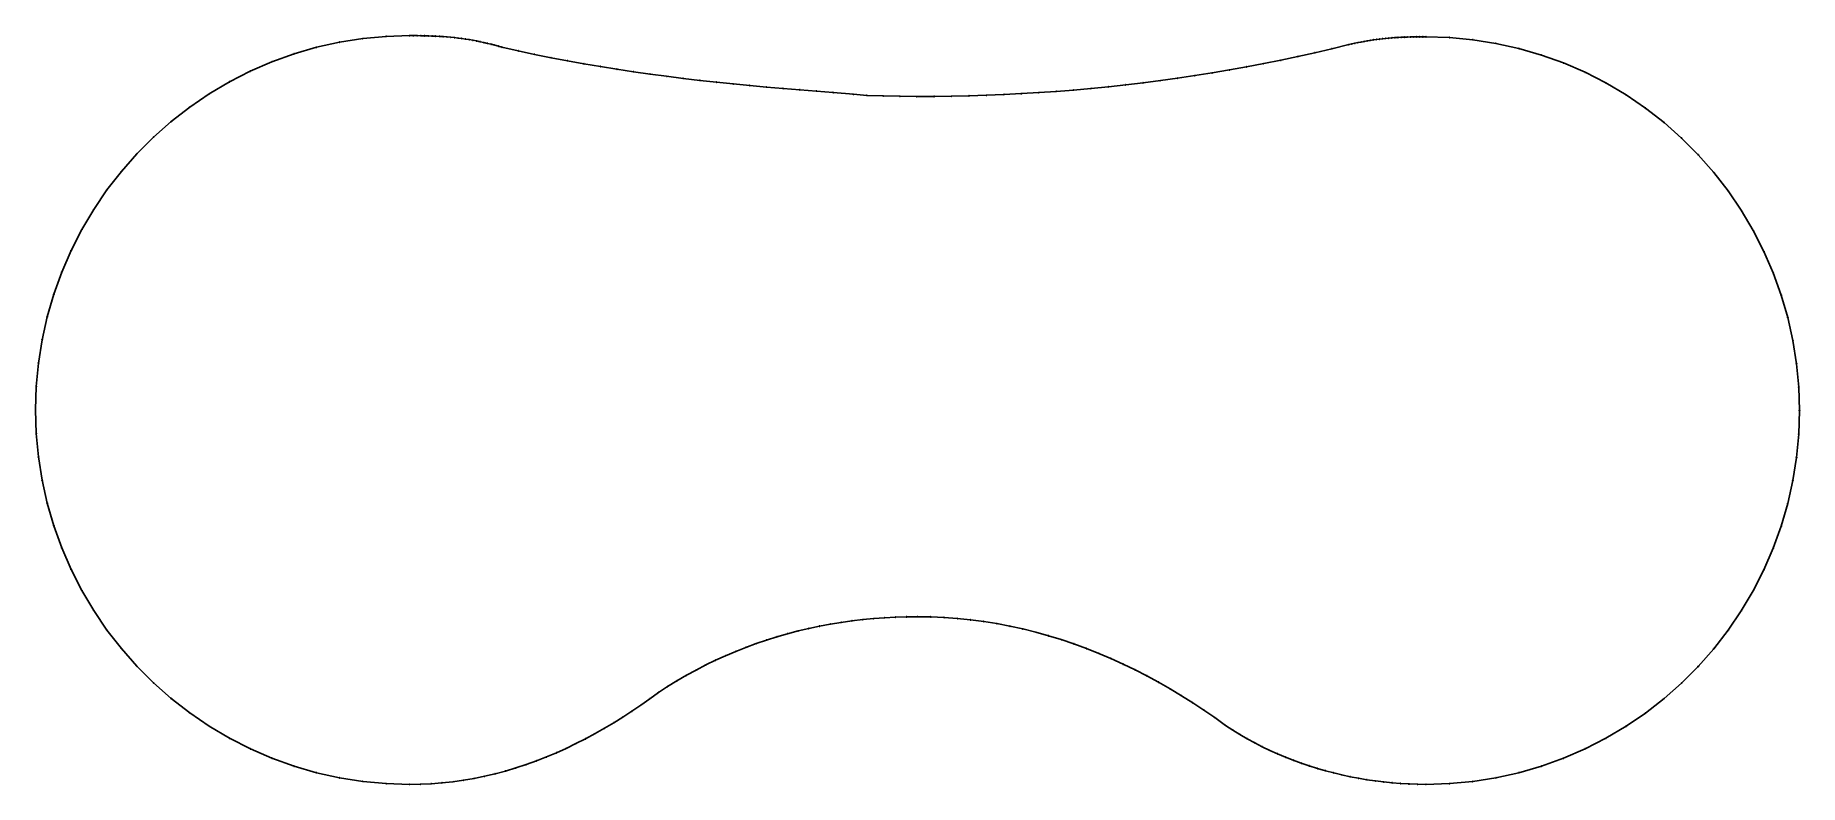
# Model space of a CAD drawing. Extents: x -73 to 73, y -31 to 31.
import ezdxf

# ---------------------------------------------------------------- set-up
doc = ezdxf.new("R2010")
doc.units = 0
doc.layers.get('0').update_dxf_attribs({"linetype": 'CONTINUOUS'})

msp = doc.modelspace()

# ---------------------------------------------------------------- linework, layer by layer
at = {"color": 0}
for points in [[(-47.9777, 30.5041), (-46.0497, 30.807)], [(-47.9777, 30.5041), (-46.0497, 30.807)], [(-46.0497, 30.807), (-44.1069, 30.9884)], [(-46.0497, 30.807), (-44.1069, 30.9884)], [(-44.1069, 30.9884), (-42.1583, 31.0486)], [(-44.1069, 30.9884), (-42.1583, 31.0486)], [(-42.1583, 31.0486), (-41.8485, 31.0478)], [(-42.1583, 31.0486), (-41.8485, 31.0478)], [(-41.8485, 31.0478), (-41.5384, 31.0455)], [(-41.8485, 31.0478), (-41.5384, 31.0455)], [(-41.5384, 31.0455), (-41.2284, 31.0414)], [(-41.5384, 31.0455), (-41.2284, 31.0414)], [(-41.2284, 31.0414), (-40.9172, 31.0352)], [(-41.2284, 31.0414), (-40.9172, 31.0352)], [(-40.9172, 31.0352), (-40.6073, 31.0267)], [(-40.9172, 31.0352), (-40.6073, 31.0267)], [(-40.6073, 31.0267), (-40.2968, 31.0157)], [(-40.6073, 31.0267), (-40.2968, 31.0157)], [(-40.2968, 31.0157), (-39.9879, 31.002)], [(-40.2968, 31.0157), (-39.9879, 31.002)], [(-39.9879, 31.002), (-39.6789, 30.9852)], [(-39.9879, 31.002), (-39.6789, 30.9852)], [(-39.6789, 30.9852), (-39.3695, 30.965)], [(-39.6789, 30.9852), (-39.3695, 30.965)], [(-39.3695, 30.965), (-39.0591, 30.9412)], [(-39.3695, 30.965), (-39.0591, 30.9412)], [(-39.0591, 30.9412), (-38.7501, 30.9137)], [(-39.0591, 30.9412), (-38.7501, 30.9137)], [(-38.7501, 30.9137), (-38.4415, 30.8822)], [(-38.7501, 30.9137), (-38.4415, 30.8822)], [(-38.4415, 30.8822), (-38.1342, 30.8467)], [(-38.4415, 30.8822), (-38.1342, 30.8467)], [(-38.1342, 30.8467), (-37.8263, 30.8067)], [(-38.1342, 30.8467), (-37.8263, 30.8067)], [(-37.8263, 30.8067), (-37.5187, 30.7624)], [(-37.8263, 30.8067), (-37.5187, 30.7624)], [(-37.5187, 30.7624), (-37.2127, 30.7138)], [(-37.5187, 30.7624), (-37.2127, 30.7138)], [(38.094, 30.7269), (38.3503, 30.7596)], [(38.094, 30.7269), (38.3503, 30.7596)], [(38.3503, 30.7596), (38.6064, 30.7893)], [(38.3503, 30.7596), (38.6064, 30.7893)], [(38.6064, 30.7893), (38.8632, 30.816)], [(38.6064, 30.7893), (38.8632, 30.816)], [(38.8632, 30.816), (39.1204, 30.8399)], [(38.8632, 30.816), (39.1204, 30.8399)], [(39.1204, 30.8399), (39.3782, 30.8609)], [(39.1204, 30.8399), (39.3782, 30.8609)], [(39.3782, 30.8609), (39.6353, 30.8792)], [(39.3782, 30.8609), (39.6353, 30.8792)], [(39.6353, 30.8792), (39.8935, 30.895)], [(39.6353, 30.8792), (39.8935, 30.895)], [(39.8935, 30.895), (40.151, 30.9083)], [(39.8935, 30.895), (40.151, 30.9083)], [(40.151, 30.9083), (40.4082, 30.9193)], [(40.151, 30.9083), (40.4082, 30.9193)], [(40.4082, 30.9193), (40.6655, 30.9282)], [(40.4082, 30.9193), (40.6655, 30.9282)], [(40.6655, 30.9282), (40.924, 30.9353)], [(40.6655, 30.9282), (40.924, 30.9353)], [(40.924, 30.9353), (41.1816, 30.9406)], [(40.924, 30.9353), (41.1816, 30.9406)], [(41.1816, 30.9406), (41.44, 30.9444)], [(41.1816, 30.9406), (41.44, 30.9444)], [(41.44, 30.9444), (41.6974, 30.9469)], [(41.44, 30.9444), (41.6974, 30.9469)], [(41.6974, 30.9469), (41.9563, 30.9483)], [(41.6974, 30.9469), (41.9563, 30.9483)], [(41.9563, 30.9483), (42.2139, 30.9487)], [(41.9563, 30.9483), (42.2139, 30.9487)], [(42.2139, 30.9487), (44.1609, 30.8886)], [(42.2139, 30.9487), (44.1609, 30.8886)], [(44.1609, 30.8886), (46.0994, 30.7076)], [(44.1609, 30.8886), (46.0994, 30.7076)], [(-53.5913, 28.8758), (-51.7561, 29.5367)], [(-53.5913, 28.8758), (-51.7561, 29.5367)], [(-51.7561, 29.5367), (-49.883, 30.08)], [(-51.7561, 29.5367), (-49.883, 30.08)], [(-49.883, 30.08), (-47.9777, 30.5041)], [(-49.883, 30.08), (-47.9777, 30.5041)], [(-37.2127, 30.7138), (-36.9067, 30.6608)], [(-37.2127, 30.7138), (-36.9067, 30.6608)], [(-36.9067, 30.6608), (-36.6012, 30.6033)], [(-36.9067, 30.6608), (-36.6012, 30.6033)], [(-36.6012, 30.6033), (-36.297, 30.5417)], [(-36.6012, 30.6033), (-36.297, 30.5417)], [(-36.297, 30.5417), (-35.9944, 30.4762)], [(-36.297, 30.5417), (-35.9944, 30.4762)], [(-35.9944, 30.4762), (-35.6925, 30.4067)], [(-35.9944, 30.4762), (-35.6925, 30.4067)], [(-35.6925, 30.4067), (-35.3902, 30.3332)], [(-35.6925, 30.4067), (-35.3902, 30.3332)], [(-35.3902, 30.3332), (-35.09, 30.2565)], [(-35.3902, 30.3332), (-35.09, 30.2565)], [(-35.09, 30.2565), (-34.7912, 30.1765)], [(-35.09, 30.2565), (-34.7912, 30.1765)], [(-34.7912, 30.1765), (-34.4918, 30.0931)], [(-34.7912, 30.1765), (-34.4918, 30.0931)], [(-34.4918, 30.0931), (-33.1374, 29.7852)], [(-34.4918, 30.0931), (-33.1374, 29.7852)], [(-33.1374, 29.7852), (-31.7803, 29.4945)], [(-33.1374, 29.7852), (-31.7803, 29.4945)], [(-31.7803, 29.4945), (-30.418, 29.2193)], [(-31.7803, 29.4945), (-30.418, 29.2193)], [(30.1618, 29.0112), (31.5796, 29.3114)], [(30.1618, 29.0112), (31.5796, 29.3114)], [(31.5796, 29.3114), (32.9926, 29.6257)], [(31.5796, 29.3114), (32.9926, 29.6257)], [(32.9926, 29.6257), (34.4027, 29.9548)], [(32.9926, 29.6257), (34.4027, 29.9548)], [(34.4027, 29.9548), (35.8109, 30.299)], [(34.4027, 29.9548), (35.8109, 30.299)], [(35.8109, 30.299), (36.0624, 30.3578)], [(35.8109, 30.299), (36.0624, 30.3578)], [(36.0624, 30.3578), (36.3148, 30.414)], [(36.0624, 30.3578), (36.3148, 30.414)], [(36.3148, 30.414), (36.5674, 30.4674)], [(36.3148, 30.414), (36.5674, 30.4674)], [(36.5674, 30.4674), (36.8204, 30.518)], [(36.5674, 30.4674), (36.8204, 30.518)], [(36.8204, 30.518), (37.074, 30.5657)], [(36.8204, 30.518), (37.074, 30.5657)], [(37.074, 30.5657), (37.3288, 30.6106)], [(37.074, 30.5657), (37.3288, 30.6106)], [(37.3288, 30.6106), (37.5841, 30.6525)], [(37.3288, 30.6106), (37.5841, 30.6525)], [(37.5841, 30.6525), (37.8395, 30.6913)], [(37.5841, 30.6525), (37.8395, 30.6913)], [(37.8395, 30.6913), (38.094, 30.7269)], [(37.8395, 30.6913), (38.094, 30.7269)], [(46.0994, 30.7076), (48.0239, 30.4052)], [(46.0994, 30.7076), (48.0239, 30.4052)], [(48.0239, 30.4052), (49.9254, 29.982)], [(48.0239, 30.4052), (49.9254, 29.982)], [(49.9254, 29.982), (51.7954, 29.4397)], [(49.9254, 29.982), (51.7954, 29.4397)], [(51.7954, 29.4397), (53.628, 28.7798)], [(51.7954, 29.4397), (53.628, 28.7798)], [(-57.1184, 27.2134), (-55.3813, 28.1002)], [(-57.1184, 27.2134), (-55.3813, 28.1002)], [(-55.3813, 28.1002), (-53.5913, 28.8758)], [(-55.3813, 28.1002), (-53.5913, 28.8758)], [(-30.418, 29.2193), (-29.0536, 28.9594)], [(-30.418, 29.2193), (-29.0536, 28.9594)], [(-29.0536, 28.9594), (-27.6876, 28.7139)], [(-29.0536, 28.9594), (-27.6876, 28.7139)], [(-27.6876, 28.7139), (-26.3181, 28.4818)], [(-27.6876, 28.7139), (-26.3181, 28.4818)], [(-26.3181, 28.4818), (-24.9467, 28.2626)], [(-26.3181, 28.4818), (-24.9467, 28.2626)], [(-24.9467, 28.2626), (-23.5736, 28.0556)], [(-24.9467, 28.2626), (-23.5736, 28.0556)], [(-23.5736, 28.0556), (-22.198, 27.8602)], [(-23.5736, 28.0556), (-22.198, 27.8602)], [(-22.198, 27.8602), (-20.8209, 27.6759)], [(-22.198, 27.8602), (-20.8209, 27.6759)], [(23.0315, 27.7293), (24.4629, 27.9568)], [(23.0315, 27.7293), (24.4629, 27.9568)], [(24.4629, 27.9568), (25.8914, 28.1986)], [(24.4629, 27.9568), (25.8914, 28.1986)], [(25.8914, 28.1986), (27.317, 28.4548)], [(25.8914, 28.1986), (27.317, 28.4548)], [(27.317, 28.4548), (28.7409, 28.7258)], [(27.317, 28.4548), (28.7409, 28.7258)], [(28.7409, 28.7258), (30.1618, 29.0112)], [(28.7409, 28.7258), (30.1618, 29.0112)], [(53.628, 28.7798), (55.4155, 28.0054)], [(53.628, 28.7798), (55.4155, 28.0054)], [(55.4155, 28.0054), (57.1505, 27.1196)], [(55.4155, 28.0054), (57.1505, 27.1196)], [(-58.7972, 26.2185), (-57.1184, 27.2134)], [(-58.7972, 26.2185), (-57.1184, 27.2134)], [(-20.8209, 27.6759), (-19.4436, 27.5025)], [(-20.8209, 27.6759), (-19.4436, 27.5025)], [(-19.4436, 27.5025), (-18.0643, 27.3392)], [(-19.4436, 27.5025), (-18.0643, 27.3392)], [(-18.0643, 27.3392), (-16.6848, 27.1858)], [(-18.0643, 27.3392), (-16.6848, 27.1858)], [(-16.6848, 27.1858), (-15.304, 27.0417)], [(-16.6848, 27.1858), (-15.304, 27.0417)], [(-15.304, 27.0417), (-13.9205, 26.9066)], [(-15.304, 27.0417), (-13.9205, 26.9066)], [(-13.9205, 26.9066), (-12.538, 26.7804)], [(-13.9205, 26.9066), (-12.538, 26.7804)], [(-12.538, 26.7804), (-11.1545, 26.6626)], [(-12.538, 26.7804), (-11.1545, 26.6626)], [(-11.1545, 26.6626), (-9.7695, 26.5529)], [(-11.1545, 26.6626), (-9.7695, 26.5529)], [(-9.7695, 26.5529), (-8.3837, 26.451)], [(-9.7695, 26.5529), (-8.3837, 26.451)], [(-8.3837, 26.451), (-6.9989, 26.3269)], [(-8.3837, 26.451), (-6.9989, 26.3269)], [(10.071, 26.3216), (11.5154, 26.4221)], [(10.071, 26.3216), (11.5154, 26.4221)], [(11.5154, 26.4221), (12.9605, 26.5365)], [(11.5154, 26.4221), (12.9605, 26.5365)], [(12.9605, 26.5365), (14.4041, 26.6647)], [(12.9605, 26.5365), (14.4041, 26.6647)], [(14.4041, 26.6647), (15.8457, 26.8068)], [(14.4041, 26.6647), (15.8457, 26.8068)], [(15.8457, 26.8068), (17.2862, 26.9629)], [(15.8457, 26.8068), (17.2862, 26.9629)], [(17.2862, 26.9629), (18.7258, 27.1332)], [(17.2862, 26.9629), (18.7258, 27.1332)], [(18.7258, 27.1332), (20.1628, 27.3176)], [(18.7258, 27.1332), (20.1628, 27.3176)], [(20.1628, 27.3176), (21.598, 27.5163)], [(20.1628, 27.3176), (21.598, 27.5163)], [(21.598, 27.5163), (23.0315, 27.7293)], [(21.598, 27.5163), (23.0315, 27.7293)], [(57.1505, 27.1196), (58.8266, 26.1263)], [(57.1505, 27.1196), (58.8266, 26.1263)], [(-61.9494, 23.9246), (-60.4092, 25.1209)], [(-61.9494, 23.9246), (-60.4092, 25.1209)], [(-60.4092, 25.1209), (-58.7972, 26.2185)], [(-60.4092, 25.1209), (-58.7972, 26.2185)], [(-6.9989, 26.3269), (-5.3221, 26.1801)], [(-6.9989, 26.3269), (-5.3221, 26.1801)], [(-5.3221, 26.1801), (-4.1954, 26.0905)], [(-5.3221, 26.1801), (-4.1954, 26.0905)], [(-4.1954, 26.0905), (-2.8492, 26.0479)], [(-4.1954, 26.0905), (-2.8492, 26.0479)], [(-2.8492, 26.0479), (-1.4621, 26.0221)], [(-2.8492, 26.0479), (-1.4621, 26.0221)], [(-1.4621, 26.0221), (-0.0638, 25.9929)], [(-1.4621, 26.0221), (-0.0638, 25.9929)], [(-0.0638, 25.9929), (1.3849, 26.0004)], [(-0.0638, 25.9929), (1.3849, 26.0004)], [(1.3849, 26.0004), (2.8337, 26.0209)], [(1.3849, 26.0004), (2.8337, 26.0209)], [(2.8337, 26.0209), (4.2816, 26.0544)], [(2.8337, 26.0209), (4.2816, 26.0544)], [(4.2816, 26.0544), (5.7302, 26.1011)], [(4.2816, 26.0544), (5.7302, 26.1011)], [(5.7302, 26.1011), (7.1775, 26.1611)], [(5.7302, 26.1011), (7.1775, 26.1611)], [(7.1775, 26.1611), (8.6236, 26.2345)], [(7.1775, 26.1611), (8.6236, 26.2345)], [(8.6236, 26.2345), (10.071, 26.3216)], [(8.6236, 26.2345), (10.071, 26.3216)], [(58.8266, 26.1263), (60.4359, 25.0305)], [(58.8266, 26.1263), (60.4359, 25.0305)], [(60.4359, 25.0305), (61.975, 23.835)], [(60.4359, 25.0305), (61.975, 23.835)], [(-63.4131, 22.6333), (-61.9494, 23.9246)], [(-63.4131, 22.6333), (-61.9494, 23.9246)], [(61.975, 23.835), (63.4352, 22.5466)], [(61.975, 23.835), (63.4352, 22.5466)], [(-64.7924, 21.254), (-63.4131, 22.6333)], [(-64.7924, 21.254), (-63.4131, 22.6333)], [(63.4352, 22.5466), (64.8123, 21.1695)], [(63.4352, 22.5466), (64.8123, 21.1695)], [(-66.0828, 19.7915), (-64.7924, 21.254)], [(-66.0828, 19.7915), (-64.7924, 21.254)], [(64.8123, 21.1695), (66.1015, 19.7082)], [(64.8123, 21.1695), (66.1015, 19.7082)], [(-67.2803, 18.2499), (-66.0828, 19.7915)], [(-67.2803, 18.2499), (-66.0828, 19.7915)], [(66.1015, 19.7082), (67.2959, 18.1705)], [(66.1015, 19.7082), (67.2959, 18.1705)], [(-68.3778, 16.6381), (-67.2803, 18.2499)], [(-68.3778, 16.6381), (-67.2803, 18.2499)], [(67.2959, 18.1705), (68.3917, 16.5611)], [(67.2959, 18.1705), (68.3917, 16.5611)], [(-69.3727, 14.9593), (-68.3778, 16.6381)], [(-69.3727, 14.9593), (-68.3778, 16.6381)], [(68.3917, 16.5611), (69.385, 14.8849)], [(68.3917, 16.5611), (69.385, 14.8849)], [(-70.2599, 13.2214), (-69.3727, 14.9593)], [(-70.2599, 13.2214), (-69.3727, 14.9593)], [(69.385, 14.8849), (70.2704, 13.1507)], [(69.385, 14.8849), (70.2704, 13.1507)], [(-71.0356, 11.4311), (-70.2599, 13.2214)], [(-71.0356, 11.4311), (-70.2599, 13.2214)], [(70.2704, 13.1507), (71.0448, 11.3635)], [(70.2704, 13.1507), (71.0448, 11.3635)], [(-71.6965, 9.5956), (-71.0356, 11.4311)], [(-71.6965, 9.5956), (-71.0356, 11.4311)], [(71.0448, 11.3635), (71.7045, 9.5312)], [(71.0448, 11.3635), (71.7045, 9.5312)], [(-72.2397, 7.7226), (-71.6965, 9.5956)], [(-72.2397, 7.7226), (-71.6965, 9.5956)], [(71.7045, 9.5312), (72.247, 7.6611)], [(71.7045, 9.5312), (72.247, 7.6611)], [(-72.6636, 5.8181), (-72.2397, 7.7226)], [(-72.6636, 5.8181), (-72.2397, 7.7226)], [(72.247, 7.6611), (72.6704, 5.7588)], [(72.247, 7.6611), (72.6704, 5.7588)], [(-72.9665, 3.8905), (-72.6636, 5.8181)], [(-72.9665, 3.8905), (-72.6636, 5.8181)], [(72.6704, 5.7588), (72.9728, 3.8339)], [(72.6704, 5.7588), (72.9728, 3.8339)], [(-73.1478, 1.9489), (-72.9665, 3.8905)], [(-73.1478, 1.9489), (-72.9665, 3.8905)], [(72.9728, 3.8339), (73.1539, 1.8942)], [(72.9728, 3.8339), (73.1539, 1.8942)], [(-73.2081, -0.0012), (-73.1478, 1.9489)], [(-73.2081, -0.0012), (-73.1478, 1.9489)], [(73.1539, 1.8942), (73.2139, -0.0513)], [(73.1539, 1.8942), (73.2139, -0.0513)], [(-73.1479, -1.9498), (-73.2081, -0.0012)], [(-73.1479, -1.9498), (-73.2081, -0.0012)], [(73.2139, -0.0513), (73.1538, -1.9983)], [(73.2139, -0.0513), (73.1538, -1.9983)], [(-72.9666, -3.8927), (-73.1479, -1.9498)], [(-72.9666, -3.8927), (-73.1479, -1.9498)], [(73.1538, -1.9983), (72.9728, -3.9367)], [(73.1538, -1.9983), (72.9728, -3.9367)], [(-72.6637, -5.8207), (-72.9666, -3.8927)], [(-72.6637, -5.8207), (-72.9666, -3.8927)], [(72.9728, -3.9367), (72.6704, -5.8613)], [(72.9728, -3.9367), (72.6704, -5.8613)], [(-72.2396, -7.726), (-72.6637, -5.8207)], [(-72.2396, -7.726), (-72.6637, -5.8207)], [(72.6704, -5.8613), (72.2472, -7.7628)], [(72.6704, -5.8613), (72.2472, -7.7628)], [(-71.6963, -9.5992), (-72.2396, -7.726)], [(-71.6963, -9.5992), (-72.2396, -7.726)], [(72.2472, -7.7628), (71.7049, -9.6328)], [(72.2472, -7.7628), (71.7049, -9.6328)], [(-71.0355, -11.4345), (-71.6963, -9.5992)], [(-71.0355, -11.4345), (-71.6963, -9.5992)], [(71.7049, -9.6328), (71.0451, -11.4653)], [(71.7049, -9.6328), (71.0451, -11.4653)], [(-70.2599, -13.2245), (-71.0355, -11.4345)], [(-70.2599, -13.2245), (-71.0355, -11.4345)], [(71.0451, -11.4653), (70.2706, -13.2528)], [(71.0451, -11.4653), (70.2706, -13.2528)], [(-69.3731, -14.9616), (-70.2599, -13.2245)], [(-69.3731, -14.9616), (-70.2599, -13.2245)], [(70.2706, -13.2528), (69.3848, -14.9878)], [(70.2706, -13.2528), (69.3848, -14.9878)], [(-68.3782, -16.6404), (-69.3731, -14.9616)], [(-68.3782, -16.6404), (-69.3731, -14.9616)], [(69.3848, -14.9878), (68.3915, -16.6639)], [(69.3848, -14.9878), (68.3915, -16.6639)], [(-67.2806, -18.2524), (-68.3782, -16.6404)], [(-67.2806, -18.2524), (-68.3782, -16.6404)], [(-5.4405, -17.4904), (-6.3418, -17.6166)], [(-5.4405, -17.4904), (-6.3418, -17.6166)], [(-4.537, -17.3843), (-5.4405, -17.4904)], [(-4.537, -17.3843), (-5.4405, -17.4904)], [(-3.6318, -17.2981), (-4.537, -17.3843)], [(-3.6318, -17.2981), (-4.537, -17.3843)], [(-2.7246, -17.2313), (-3.6318, -17.2981)], [(-2.7246, -17.2313), (-3.6318, -17.2981)], [(-1.8156, -17.1836), (-2.7246, -17.2313)], [(-1.8156, -17.1836), (-2.7246, -17.2313)], [(-0.9074, -17.1549), (-1.8156, -17.1836)], [(-0.9074, -17.1549), (-1.8156, -17.1836)], [(0.003, -17.1445), (-0.9074, -17.1549)], [(0.003, -17.1445), (-0.9074, -17.1549)], [(1.1066, -17.1618), (0.003, -17.1445)], [(1.1066, -17.1618), (0.003, -17.1445)], [(2.2092, -17.2107), (1.1066, -17.1618)], [(2.2092, -17.2107), (1.1066, -17.1618)], [(3.3093, -17.2912), (2.2092, -17.2107)], [(3.3093, -17.2912), (2.2092, -17.2107)], [(4.4077, -17.4033), (3.3093, -17.2912)], [(4.4077, -17.4033), (3.3093, -17.2912)], [(5.5014, -17.5467), (4.4077, -17.4033)], [(5.5014, -17.5467), (4.4077, -17.4033)], [(6.5901, -17.7212), (5.5014, -17.5467)], [(6.5901, -17.7212), (5.5014, -17.5467)], [(68.3915, -16.6639), (67.2957, -18.2732)], [(68.3915, -16.6639), (67.2957, -18.2732)], [(-66.0843, -19.7926), (-67.2806, -18.2524)], [(-66.0843, -19.7926), (-67.2806, -18.2524)], [(-11.6616, -18.8069), (-12.5298, -19.0789)], [(-11.6616, -18.8069), (-12.5298, -19.0789)], [(-10.7879, -18.5562), (-11.6616, -18.8069)], [(-10.7879, -18.5562), (-11.6616, -18.8069)], [(-9.9088, -18.3267), (-10.7879, -18.5562)], [(-9.9088, -18.3267), (-10.7879, -18.5562)], [(-9.0231, -18.1179), (-9.9088, -18.3267)], [(-9.0231, -18.1179), (-9.9088, -18.3267)], [(-8.1327, -17.93), (-9.0231, -18.1179)], [(-8.1327, -17.93), (-9.0231, -18.1179)], [(-7.2395, -17.7631), (-8.1327, -17.93)], [(-7.2395, -17.7631), (-8.1327, -17.93)], [(-6.3418, -17.6166), (-7.2395, -17.7631)], [(-6.3418, -17.6166), (-7.2395, -17.7631)], [(7.6752, -17.9269), (6.5901, -17.7212)], [(7.6752, -17.9269), (6.5901, -17.7212)], [(8.7536, -18.163), (7.6752, -17.9269)], [(8.7536, -18.163), (7.6752, -17.9269)], [(9.8248, -18.429), (8.7536, -18.163)], [(9.8248, -18.429), (8.7536, -18.163)], [(10.8874, -18.7241), (9.8248, -18.429)], [(10.8874, -18.7241), (9.8248, -18.429)], [(11.941, -19.0477), (10.8874, -18.7241)], [(11.941, -19.0477), (10.8874, -18.7241)], [(67.2957, -18.2732), (66.1002, -19.8123)], [(67.2957, -18.2732), (66.1002, -19.8123)], [(-64.793, -21.2563), (-66.0843, -19.7926)], [(-64.793, -21.2563), (-66.0843, -19.7926)], [(-15.9261, -20.3769), (-16.7545, -20.7537)], [(-15.9261, -20.3769), (-16.7545, -20.7537)], [(-15.0893, -20.0211), (-15.9261, -20.3769)], [(-15.0893, -20.0211), (-15.9261, -20.3769)], [(-14.2447, -19.6863), (-15.0893, -20.0211)], [(-14.2447, -19.6863), (-15.0893, -20.0211)], [(-13.391, -19.372), (-14.2447, -19.6863)], [(-13.391, -19.372), (-14.2447, -19.6863)], [(-12.5298, -19.0789), (-13.391, -19.372)], [(-12.5298, -19.0789), (-13.391, -19.372)], [(12.9867, -19.3997), (11.941, -19.0477)], [(12.9867, -19.3997), (11.941, -19.0477)], [(14.023, -19.779), (12.9867, -19.3997)], [(14.023, -19.779), (12.9867, -19.3997)], [(15.0497, -20.185), (14.023, -19.779)], [(15.0497, -20.185), (14.023, -19.779)], [(16.0656, -20.6166), (15.0497, -20.185)], [(16.0656, -20.6166), (15.0497, -20.185)], [(66.1002, -19.8123), (64.8119, -21.2725)], [(66.1002, -19.8123), (64.8119, -21.2725)], [(-63.4137, -22.6357), (-64.793, -21.2563)], [(-63.4137, -22.6357), (-64.793, -21.2563)], [(-18.3808, -21.5677), (-19.1781, -22.0043)], [(-18.3808, -21.5677), (-19.1781, -22.0043)], [(-17.5723, -21.1504), (-18.3808, -21.5677)], [(-17.5723, -21.1504), (-18.3808, -21.5677)], [(-16.7545, -20.7537), (-17.5723, -21.1504)], [(-16.7545, -20.7537), (-17.5723, -21.1504)], [(17.0707, -21.0731), (16.0656, -20.6166)], [(17.0707, -21.0731), (16.0656, -20.6166)], [(18.0642, -21.5533), (17.0707, -21.0731)], [(18.0642, -21.5533), (17.0707, -21.0731)], [(19.046, -22.0566), (18.0642, -21.5533)], [(19.046, -22.0566), (18.0642, -21.5533)], [(64.8119, -21.2725), (63.4347, -22.6496)], [(64.8119, -21.2725), (63.4347, -22.6496)], [(-61.9512, -23.9261), (-63.4137, -22.6357)], [(-61.9512, -23.9261), (-63.4137, -22.6357)], [(-21.5049, -23.4303), (-22.2304, -23.9578)], [(-21.5049, -23.4303), (-22.2304, -23.9578)], [(-20.7405, -22.936), (-21.5049, -23.4303)], [(-20.7405, -22.936), (-21.5049, -23.4303)], [(-19.9653, -22.4608), (-20.7405, -22.936)], [(-19.9653, -22.4608), (-20.7405, -22.936)], [(-19.1781, -22.0043), (-19.9653, -22.4608)], [(-19.1781, -22.0043), (-19.9653, -22.4608)], [(20.0163, -22.5823), (19.046, -22.0566)], [(20.0163, -22.5823), (19.046, -22.0566)], [(20.974, -23.1289), (20.0163, -22.5823)], [(20.974, -23.1289), (20.0163, -22.5823)], [(21.92, -23.6961), (20.974, -23.1289)], [(21.92, -23.6961), (20.974, -23.1289)], [(63.4347, -22.6496), (61.9734, -23.9388)], [(63.4347, -22.6496), (61.9734, -23.9388)], [(-60.4096, -25.1236), (-61.9512, -23.9261)], [(-60.4096, -25.1236), (-61.9512, -23.9261)], [(-22.9636, -24.4728), (-23.706, -24.9754)], [(-22.9636, -24.4728), (-23.706, -24.9754)], [(-22.2304, -23.9578), (-22.9636, -24.4728)], [(-22.2304, -23.9578), (-22.9636, -24.4728)], [(22.8547, -24.2836), (21.92, -23.6961)], [(22.8547, -24.2836), (21.92, -23.6961)], [(23.7764, -24.8894), (22.8547, -24.2836)], [(23.7764, -24.8894), (22.8547, -24.2836)], [(24.6859, -25.5132), (23.7764, -24.8894)], [(24.6859, -25.5132), (23.7764, -24.8894)], [(61.9734, -23.9388), (60.4357, -25.1332)], [(61.9734, -23.9388), (60.4357, -25.1332)], [(-58.7978, -26.2211), (-60.4096, -25.1236)], [(-58.7978, -26.2211), (-60.4096, -25.1236)], [(-57.1189, -27.2161), (-58.7978, -26.2211)], [(-57.1189, -27.2161), (-58.7978, -26.2211)], [(-25.2175, -25.9388), (-25.9872, -26.398)], [(-25.2175, -25.9388), (-25.9872, -26.398)], [(-24.4576, -25.4646), (-25.2175, -25.9388)], [(-24.4576, -25.4646), (-25.2175, -25.9388)], [(-23.706, -24.9754), (-24.4576, -25.4646)], [(-23.706, -24.9754), (-24.4576, -25.4646)], [(25.5839, -26.1547), (24.6859, -25.5132)], [(25.5839, -26.1547), (24.6859, -25.5132)], [(26.1708, -26.5428), (25.5839, -26.1547)], [(26.1708, -26.5428), (25.5839, -26.1547)], [(58.8263, -26.229), (57.1501, -27.2223)], [(58.8263, -26.229), (57.1501, -27.2223)], [(60.4357, -25.1332), (58.8263, -26.229)], [(60.4357, -25.1332), (58.8263, -26.229)], [(-55.3811, -28.1033), (-57.1189, -27.2161)], [(-55.3811, -28.1033), (-57.1189, -27.2161)], [(-28.3531, -27.675), (-29.1606, -28.0638)], [(-28.3531, -27.675), (-29.1606, -28.0638)], [(-27.5549, -27.267), (-28.3531, -27.675)], [(-27.5549, -27.267), (-28.3531, -27.675)], [(-26.767, -26.8415), (-27.5549, -27.267)], [(-26.767, -26.8415), (-27.5549, -27.267)], [(-25.9872, -26.398), (-26.767, -26.8415)], [(-25.9872, -26.398), (-26.767, -26.8415)], [(26.7684, -26.9138), (26.1708, -26.5428)], [(26.7684, -26.9138), (26.1708, -26.5428)], [(27.3769, -27.2684), (26.7684, -26.9138)], [(27.3769, -27.2684), (26.7684, -26.9138)], [(27.9938, -27.6058), (27.3769, -27.2684)], [(27.9938, -27.6058), (27.3769, -27.2684)], [(28.6202, -27.9272), (27.9938, -27.6058)], [(28.6202, -27.9272), (27.9938, -27.6058)], [(57.1501, -27.2223), (55.4158, -28.1077)], [(57.1501, -27.2223), (55.4158, -28.1077)], [(-53.5907, -28.879), (-55.3811, -28.1033)], [(-53.5907, -28.879), (-55.3811, -28.1033)], [(-51.7552, -29.5399), (-53.5907, -28.879)], [(-51.7552, -29.5399), (-53.5907, -28.879)], [(-31.6383, -29.1067), (-32.4825, -29.4102)], [(-31.6383, -29.1067), (-32.4825, -29.4102)], [(-30.8032, -28.7805), (-31.6383, -29.1067)], [(-30.8032, -28.7805), (-31.6383, -29.1067)], [(-29.9774, -28.4326), (-30.8032, -28.7805)], [(-29.9774, -28.4326), (-30.8032, -28.7805)], [(-29.1606, -28.0638), (-29.9774, -28.4326)], [(-29.1606, -28.0638), (-29.9774, -28.4326)], [(29.2547, -28.2323), (28.6202, -27.9272)], [(29.2547, -28.2323), (28.6202, -27.9272)], [(29.8956, -28.5208), (29.2547, -28.2323)], [(29.8956, -28.5208), (29.2547, -28.2323)], [(30.5432, -28.7933), (29.8956, -28.5208)], [(30.5432, -28.7933), (29.8956, -28.5208)], [(31.1985, -29.0504), (30.5432, -28.7933)], [(31.1985, -29.0504), (30.5432, -28.7933)], [(31.8591, -29.2916), (31.1985, -29.0504)], [(31.8591, -29.2916), (31.1985, -29.0504)], [(32.525, -29.5171), (31.8591, -29.2916)], [(32.525, -29.5171), (31.8591, -29.2916)], [(53.6287, -28.8821), (51.7964, -29.5419)], [(53.6287, -28.8821), (51.7964, -29.5419)], [(55.4158, -28.1077), (53.6287, -28.8821)], [(55.4158, -28.1077), (53.6287, -28.8821)], [(-49.8822, -30.0832), (-51.7552, -29.5399)], [(-49.8822, -30.0832), (-51.7552, -29.5399)], [(-47.9777, -30.5071), (-49.8822, -30.0832)], [(-47.9777, -30.5071), (-49.8822, -30.0832)], [(-46.05, -30.81), (-47.9777, -30.5071)], [(-46.05, -30.81), (-47.9777, -30.5071)], [(-37.6932, -30.708), (-38.5813, -30.8318)], [(-37.6932, -30.708), (-38.5813, -30.8318)], [(-36.81, -30.5571), (-37.6932, -30.708)], [(-36.81, -30.5571), (-37.6932, -30.708)], [(-35.9305, -30.379), (-36.81, -30.5571)], [(-35.9305, -30.379), (-36.81, -30.5571)], [(-35.0584, -30.1749), (-35.9305, -30.379)], [(-35.0584, -30.1749), (-35.9305, -30.379)], [(-34.1919, -29.9448), (-35.0584, -30.1749)], [(-34.1919, -29.9448), (-35.0584, -30.1749)], [(-33.3335, -29.6897), (-34.1919, -29.9448)], [(-33.3335, -29.6897), (-34.1919, -29.9448)], [(-32.4825, -29.4102), (-33.3335, -29.6897)], [(-32.4825, -29.4102), (-33.3335, -29.6897)], [(33.1964, -29.7273), (32.525, -29.5171)], [(33.1964, -29.7273), (32.525, -29.5171)], [(33.8728, -29.922), (33.1964, -29.7273)], [(33.8728, -29.922), (33.1964, -29.7273)], [(34.5535, -30.1014), (33.8728, -29.922)], [(34.5535, -30.1014), (33.8728, -29.922)], [(35.2371, -30.265), (34.5535, -30.1014)], [(35.2371, -30.265), (34.5535, -30.1014)], [(35.9251, -30.4135), (35.2371, -30.265)], [(35.9251, -30.4135), (35.2371, -30.265)], [(36.6157, -30.5465), (35.9251, -30.4135)], [(36.6157, -30.5465), (35.9251, -30.4135)], [(37.3084, -30.664), (36.6157, -30.5465)], [(37.3084, -30.664), (36.6157, -30.5465)], [(38.0044, -30.7662), (37.3084, -30.664)], [(38.0044, -30.7662), (37.3084, -30.664)], [(48.024, -30.5077), (46.0991, -30.8102)], [(48.024, -30.5077), (46.0991, -30.8102)], [(49.9263, -30.0843), (48.024, -30.5077)], [(49.9263, -30.0843), (48.024, -30.5077)], [(51.7964, -29.5419), (49.9263, -30.0843)], [(51.7964, -29.5419), (49.9263, -30.0843)], [(-44.1084, -30.9913), (-46.05, -30.81)], [(-44.1084, -30.9913), (-46.05, -30.81)], [(-42.1583, -31.0516), (-44.1084, -30.9913)], [(-42.1583, -31.0516), (-44.1084, -30.9913)], [(-41.2625, -31.038), (-42.1583, -31.0516)], [(-41.2625, -31.038), (-42.1583, -31.0516)], [(-40.3667, -30.9969), (-41.2625, -31.038)], [(-40.3667, -30.9969), (-41.2625, -31.038)], [(-39.4721, -30.9281), (-40.3667, -30.9969)], [(-39.4721, -30.9281), (-40.3667, -30.9969)], [(-38.5813, -30.8318), (-39.4721, -30.9281)], [(-38.5813, -30.8318), (-39.4721, -30.9281)], [(38.7035, -30.853), (38.0044, -30.7662)], [(38.7035, -30.853), (38.0044, -30.7662)], [(39.4026, -30.9241), (38.7035, -30.853)], [(39.4026, -30.9241), (38.7035, -30.853)], [(40.1044, -30.9796), (39.4026, -30.9241)], [(40.1044, -30.9796), (39.4026, -30.9241)], [(40.8075, -31.0194), (40.1044, -30.9796)], [(40.8075, -31.0194), (40.1044, -30.9796)], [(41.5111, -31.0433), (40.8075, -31.0194)], [(41.5111, -31.0433), (40.8075, -31.0194)], [(42.2139, -31.0513), (41.5111, -31.0433)], [(42.2139, -31.0513), (41.5111, -31.0433)], [(44.1594, -30.9912), (42.2139, -31.0513)], [(44.1594, -30.9912), (42.2139, -31.0513)], [(46.0991, -30.8102), (44.1594, -30.9912)], [(46.0991, -30.8102), (44.1594, -30.9912)]]:
    msp.add_lwpolyline(points, dxfattribs=at)
for centre, radius, start, end in [((-46.04965, 30.807), 0.02501, 95.3914634, -84.6085366), ((-46.04965, 30.807), 0.02501, 95.3914634, -84.6085366), ((-46.04965, 30.807), 0.025, -81.1405707, 98.8594293), ((-46.04965, 30.807), 0.025, -81.1405707, 98.8594293), ((-44.10685, 30.9884), 0.02501, 91.718358, -88.281642), ((-44.10685, 30.9884), 0.02501, 91.718358, -88.281642), ((-44.10685, 30.9884), 0.02501, -84.6085366, 95.3914634), ((-44.10685, 30.9884), 0.02501, -84.6085366, 95.3914634), ((-42.15825, 31.04855), 0.02495, 89.885179, -90.114821), ((-42.15825, 31.04855), 0.02495, 89.885179, -90.114821), ((-42.15825, 31.04855), 0.02496, -88.2782005, 91.7217995), ((-42.15825, 31.04855), 0.02496, -88.2782005, 91.7217995), ((-41.8485, 31.0478), 0.025, 89.5416435, -90.4583565), ((-41.8485, 31.0478), 0.025, 89.5416435, -90.4583565), ((-41.8485, 31.0478), 0.025, -90.2291819, 89.7708181), ((-41.8485, 31.0478), 0.025, -90.2291819, 89.7708181), ((-41.53835, 31.0455), 0.025, 89.1979115, -90.8020885), ((-41.53835, 31.0455), 0.025, 89.1979115, -90.8020885), ((-41.53835, 31.0455), 0.025, -90.3437706, 89.6562294), ((-41.53835, 31.0455), 0.025, -90.3437706, 89.6562294), ((-41.2284, 31.0414), 0.025, 88.8542372, -91.1457628), ((-41.2284, 31.0414), 0.025, 88.8542372, -91.1457628), ((-41.22845, 31.0414), 0.025, -90.8020885, 89.1979115), ((-41.22845, 31.0414), 0.025, -90.8020885, 89.1979115), ((-40.91725, 31.0352), 0.02501, 88.5106453, -91.4893547), ((-40.91725, 31.0352), 0.02501, 88.5106453, -91.4893547), ((-40.9172, 31.0352), 0.025, -91.1457628, 88.8542372), ((-40.9172, 31.0352), 0.025, -91.1457628, 88.8542372), ((-40.60725, 31.0267), 0.02501, 88.0526936, -91.9473064), ((-40.60725, 31.0267), 0.02501, 88.0526936, -91.9473064), ((-40.60725, 31.0267), 0.02501, -91.4893547, 88.5106453), ((-40.60725, 31.0267), 0.02501, -91.4893547, 88.5106453), ((-40.29675, 31.0157), 0.02503, 87.3662508, -92.6337492), ((-40.29675, 31.0157), 0.02503, 87.3662508, -92.6337492), ((-40.29675, 31.0157), 0.02501, -91.9473064, 88.0526936), ((-40.29675, 31.0157), 0.02501, -91.9473064, 88.0526936), ((-39.98785, 31.00195), 0.02499, 86.9028477, -93.0971523), ((-39.98785, 31.00195), 0.02499, 86.9028477, -93.0971523), ((-39.98785, 31.00195), 0.02498, -92.6390198, 87.3609802), ((-39.98785, 31.00195), 0.02498, -92.6390198, 87.3609802), ((-39.67895, 30.98515), 0.025, 86.2164097, -93.7835903), ((-39.67895, 30.98515), 0.025, 86.2164097, -93.7835903), ((-39.67895, 30.98515), 0.02499, -93.0971523, 86.9028477), ((-39.67895, 30.98515), 0.02499, -93.0971523, 86.9028477), ((-39.3695, 30.965), 0.02497, 85.6364886, -94.3635114), ((-39.3695, 30.965), 0.02497, 85.6364886, -94.3635114), ((-39.3695, 30.965), 0.02495, -93.6766019, 86.3233981), ((-39.3695, 30.965), 0.02495, -93.6766019, 86.3233981), ((-39.0591, 30.9412), 0.025, 84.9508335, -95.0491665), ((-39.0591, 30.9412), 0.025, 84.9508335, -95.0491665), ((-39.0591, 30.9412), 0.02497, -94.3635114, 85.6364886), ((-39.0591, 30.9412), 0.02497, -94.3635114, 85.6364886), ((-38.7501, 30.9137), 0.02503, 84.2666252, -95.7333748), ((-38.7501, 30.9137), 0.02503, 84.2666252, -95.7333748), ((-38.7501, 30.9137), 0.025, -95.0491665, 84.9508335), ((-38.7501, 30.9137), 0.025, -95.0491665, 84.9508335), ((-38.44145, 30.8822), 0.02496, 83.444364, -96.555636), ((-38.44145, 30.8822), 0.02496, 83.444364, -96.555636), ((-38.44145, 30.8822), 0.02503, -95.8472554, 84.1527446), ((-38.44145, 30.8822), 0.02503, -95.8472554, 84.1527446), ((-38.1342, 30.8467), 0.02501, 82.6476206, -97.3523794), ((-38.1342, 30.8467), 0.02501, 82.6476206, -97.3523794), ((-38.13425, 30.84665), 0.02501, -96.5425601, 83.4574399), ((-38.13425, 30.84665), 0.02501, -96.5425601, 83.4574399), ((-37.82625, 30.80675), 0.025, 81.8374905, -98.1625095), ((-37.82625, 30.80675), 0.025, 81.8374905, -98.1625095), ((-37.8263, 30.8067), 0.02501, -97.3523794, 82.6476206), ((-37.8263, 30.8067), 0.02501, -97.3523794, 82.6476206), ((-37.5187, 30.7624), 0.02501, 81.0273734, -98.9726266), ((-37.5187, 30.7624), 0.02501, 81.0273734, -98.9726266), ((-37.5187, 30.7624), 0.02496, -98.2924129, 81.7075871), ((-37.5187, 30.7624), 0.02496, -98.2924129, 81.7075871), ((38.3503, 30.75965), 0.02502, 96.6563206, -83.3436794), ((38.3503, 30.75965), 0.02502, 96.6563206, -83.3436794), ((38.35035, 30.7596), 0.025, -82.7612735, 97.2387265), ((38.35035, 30.7596), 0.025, -82.7612735, 97.2387265), ((38.6064, 30.78925), 0.02499, 95.9729973, -84.0270027), ((38.6064, 30.78925), 0.02499, 95.9729973, -84.0270027), ((38.6064, 30.78925), 0.02502, -83.3436794, 96.6563206), ((38.6064, 30.78925), 0.02502, -83.3436794, 96.6563206), ((38.8632, 30.816), 0.02501, 95.2774061, -84.7225939), ((38.8632, 30.816), 0.02501, 95.2774061, -84.7225939), ((38.8632, 30.81605), 0.02499, -84.0270027, 95.9729973), ((38.8632, 30.81605), 0.02499, -84.0270027, 95.9729973), ((39.12045, 30.8399), 0.02498, 94.7065078, -85.2934922), ((39.12045, 30.8399), 0.02498, 94.7065078, -85.2934922), ((39.1204, 30.8399), 0.02501, -84.7225939, 95.2774061), ((39.1204, 30.8399), 0.02501, -84.7225939, 95.2774061), ((39.37815, 30.86095), 0.02501, 94.0121712, -85.9878288), ((39.37815, 30.86095), 0.02501, 94.0121712, -85.9878288), ((39.37815, 30.8609), 0.02498, -85.2934922, 94.7065078), ((39.37815, 30.8609), 0.02498, -85.2934922, 94.7065078), ((39.6353, 30.8792), 0.02504, 93.4336304, -86.5663696), ((39.6353, 30.8792), 0.02504, 93.4336304, -86.5663696), ((39.6353, 30.8792), 0.02496, -85.8653286, 94.1346714), ((39.6353, 30.8792), 0.02496, -85.8653286, 94.1346714), ((39.8935, 30.89495), 0.02498, 92.982654, -87.017346), ((39.8935, 30.89495), 0.02498, 92.982654, -87.017346), ((39.8935, 30.89495), 0.025, -86.5595051, 93.4404949), ((39.8935, 30.89495), 0.025, -86.5595051, 93.4404949), ((40.151, 30.90825), 0.02497, 92.5244316, -87.4755684), ((40.151, 30.90825), 0.02497, 92.5244316, -87.4755684), ((40.151, 30.90825), 0.02498, -87.017346, 92.982654), ((40.151, 30.90825), 0.02498, -87.017346, 92.982654), ((40.40815, 30.9193), 0.02501, 91.9473064, -88.0526936), ((40.40815, 30.9193), 0.02501, 91.9473064, -88.0526936), ((40.40815, 30.91925), 0.02497, -87.5901768, 92.4098232), ((40.40815, 30.91925), 0.02497, -87.5901768, 92.4098232), ((40.66545, 30.9282), 0.02501, 91.4893547, -88.5106453), ((40.66545, 30.9282), 0.02501, 91.4893547, -88.5106453), ((40.66545, 30.9282), 0.02501, -88.0526936, 91.9473064), ((40.66545, 30.9282), 0.02501, -88.0526936, 91.9473064), ((40.924, 30.9353), 0.025, 91.1457628, -88.8542372), ((40.924, 30.9353), 0.025, 91.1457628, -88.8542372), ((40.924, 30.9353), 0.02501, -88.3961372, 91.6038628), ((40.924, 30.9353), 0.02501, -88.3961372, 91.6038628), ((41.18155, 30.9406), 0.025, 90.8020885, -89.1979115), ((41.18155, 30.9406), 0.025, 90.8020885, -89.1979115), ((41.18155, 30.9406), 0.02501, -88.7396962, 91.2603038), ((41.18155, 30.9406), 0.02501, -88.7396962, 91.2603038), ((41.44005, 30.9444), 0.025, 90.5729387, -89.4270613), ((41.44005, 30.9444), 0.025, 90.5729387, -89.4270613), ((41.44, 30.9444), 0.025, -89.0833457, 90.9166543), ((41.44, 30.9444), 0.025, -89.0833457, 90.9166543), ((41.69735, 30.9469), 0.025, 90.3437706, -89.6562294), ((41.69735, 30.9469), 0.025, 90.3437706, -89.6562294), ((41.69735, 30.9469), 0.025, -89.4270613, 90.5729387), ((41.69735, 30.9469), 0.025, -89.4270613, 90.5729387), ((41.95625, 30.9483), 0.025, 90.1145914, -89.8854086), ((41.95625, 30.9483), 0.025, 90.1145914, -89.8854086), ((41.95625, 30.9483), 0.025, -89.6562294, 90.3437706), ((41.95625, 30.9483), 0.025, -89.6562294, 90.3437706), ((42.21395, 30.94875), 0.02496, 88.2782005, -91.7217995), ((42.21395, 30.94875), 0.02496, 88.2782005, -91.7217995), ((42.21395, 30.9487), 0.025, -89.8854086, 90.1145914), ((42.21395, 30.9487), 0.025, -89.8854086, 90.1145914), ((44.16095, 30.8886), 0.02501, 84.6085366, -95.3914634), ((44.16095, 30.8886), 0.02501, 84.6085366, -95.3914634), ((44.16095, 30.8886), 0.02501, -91.718358, 88.281642), ((44.16095, 30.8886), 0.02501, -91.718358, 88.281642), ((-51.7561, 29.5367), 0.025, 106.2602047, -73.7397953), ((-51.7561, 29.5367), 0.025, 106.2602047, -73.7397953), ((-51.7561, 29.5367), 0.02499, -70.1148349, 109.8851651), ((-51.7561, 29.5367), 0.02499, -70.1148349, 109.8851651), ((-49.88295, 30.08), 0.025, 102.5909506, -77.4090494), ((-49.88295, 30.08), 0.025, 102.5909506, -77.4090494), ((-49.88295, 30.08), 0.02499, -73.8498647, 106.1501353), ((-49.88295, 30.08), 0.02499, -73.8498647, 106.1501353), ((-47.97765, 30.5041), 0.025, 98.8594293, -81.1405707), ((-47.97765, 30.5041), 0.025, 98.8594293, -81.1405707), ((-47.97765, 30.5041), 0.025, -77.4090494, 102.5909506), ((-47.97765, 30.5041), 0.025, -77.4090494, 102.5909506), ((-37.21265, 30.7138), 0.02496, 80.1980953, -99.8019047), ((-37.21265, 30.7138), 0.02496, 80.1980953, -99.8019047), ((-37.21265, 30.7138), 0.02501, -99.0857533, 80.9142467), ((-37.21265, 30.7138), 0.02501, -99.0857533, 80.9142467), ((-36.9067, 30.66075), 0.02498, 79.3873904, -100.6126096), ((-36.9067, 30.66075), 0.02498, 79.3873904, -100.6126096), ((-36.9067, 30.66075), 0.02502, -99.8952321, 80.1047679), ((-36.9067, 30.66075), 0.02502, -99.8952321, 80.1047679), ((-36.60115, 30.6033), 0.025, 78.5776789, -101.4223211), ((-36.60115, 30.6033), 0.025, 78.5776789, -101.4223211), ((-36.60115, 30.6033), 0.02504, -100.7040067, 79.2959933), ((-36.60115, 30.6033), 0.02504, -100.7040067, 79.2959933), ((-36.29695, 30.5417), 0.02496, 77.8571424, -102.1428576), ((-36.29695, 30.5417), 0.02496, 77.8571424, -102.1428576), ((-36.29695, 30.5417), 0.025, -101.4223211, 78.5776789), ((-36.29695, 30.5417), 0.025, -101.4223211, 78.5776789), ((-35.9944, 30.4762), 0.02503, 77.0740009, -102.9259991), ((-35.9944, 30.4762), 0.02503, 77.0740009, -102.9259991), ((-35.99445, 30.4762), 0.02496, -102.1428576, 77.8571424), ((-35.99445, 30.4762), 0.02496, -102.1428576, 77.8571424), ((-35.6925, 30.4067), 0.02501, 76.3527617, -103.6472383), ((-35.6925, 30.4067), 0.02501, 76.3527617, -103.6472383), ((-35.6925, 30.40675), 0.02499, -102.9516471, 77.0483529), ((-35.6925, 30.40675), 0.02499, -102.9516471, 77.0483529), ((-35.3902, 30.3332), 0.02498, 75.6299985, -104.3700015), ((-35.3902, 30.3332), 0.02498, 75.6299985, -104.3700015), ((-35.3902, 30.3332), 0.02501, -103.6472383, 76.3527617), ((-35.3902, 30.3332), 0.02501, -103.6472383, 76.3527617), ((-35.08995, 30.25645), 0.025, 75.0464352, -104.9535648), ((-35.08995, 30.25645), 0.025, 75.0464352, -104.9535648), ((-35.09, 30.25645), 0.02503, -104.341596, 75.658404), ((-35.09, 30.25645), 0.02503, -104.341596, 75.658404), ((-34.7912, 30.1765), 0.02501, 74.463628, -105.536372), ((-34.7912, 30.1765), 0.02501, 74.463628, -105.536372), ((-34.79115, 30.17655), 0.025, -104.9535648, 75.0464352), ((-34.79115, 30.17655), 0.025, -104.9535648, 75.0464352), ((-34.49175, 30.0931), 0.02502, 77.185585, -102.814415), ((-34.49175, 30.0931), 0.02502, 77.185585, -102.814415), ((-34.49175, 30.0931), 0.02503, -105.6466555, 74.3533445), ((-34.49175, 30.0931), 0.02503, -105.6466555, 74.3533445), ((-33.13745, 29.78525), 0.02501, 77.8812397, -102.1187603), ((-33.13745, 29.78525), 0.02501, 77.8812397, -102.1187603), ((-33.13745, 29.7852), 0.02502, -102.814415, 77.185585), ((-33.13745, 29.7852), 0.02502, -102.814415, 77.185585), ((-31.78025, 29.49445), 0.02504, 78.6003326, -101.3996674), ((-31.78025, 29.49445), 0.02504, 78.6003326, -101.3996674), ((-31.7803, 29.49445), 0.025, -102.0067083, 77.9932917), ((-31.7803, 29.49445), 0.025, -102.0067083, 77.9932917), ((31.5796, 29.3114), 0.02499, 102.4790718, -77.5209282), ((31.5796, 29.3114), 0.02499, 102.4790718, -77.5209282), ((31.5796, 29.31135), 0.025, -77.9932917, 102.0067083), ((31.5796, 29.31135), 0.025, -77.9932917, 102.0067083), ((32.9926, 29.62575), 0.02501, 103.1749266, -76.8250734), ((32.9926, 29.62575), 0.02501, 103.1749266, -76.8250734), ((32.9926, 29.6257), 0.02499, -77.5209282, 102.4790718), ((32.9926, 29.6257), 0.02499, -77.5209282, 102.4790718), ((34.40265, 29.9548), 0.02502, 103.7585153, -76.2414847), ((34.40265, 29.9548), 0.02502, 103.7585153, -76.2414847), ((34.4027, 29.95485), 0.02501, -76.8250734, 103.1749266), ((34.4027, 29.95485), 0.02501, -76.8250734, 103.1749266), ((35.8109, 30.29895), 0.02501, 103.1749266, -76.8250734), ((35.8109, 30.29895), 0.02501, 103.1749266, -76.8250734), ((35.81085, 30.29895), 0.02497, -76.2141979, 103.7858021), ((35.81085, 30.29895), 0.02497, -76.2141979, 103.7858021), ((36.0624, 30.3578), 0.02499, 102.4790718, -77.5209282), ((36.0624, 30.3578), 0.02499, 102.4790718, -77.5209282), ((36.0624, 30.35775), 0.02501, -76.8250734, 103.1749266), ((36.0624, 30.35775), 0.02501, -76.8250734, 103.1749266), ((36.31475, 30.414), 0.02504, 101.8709778, -78.1290222), ((36.31475, 30.414), 0.02504, 101.8709778, -78.1290222), ((36.31475, 30.414), 0.025, -77.4090494, 102.5909506), ((36.31475, 30.414), 0.025, -77.4090494, 102.5909506), ((36.5674, 30.4674), 0.02499, 101.3099325, -78.6900675), ((36.5674, 30.4674), 0.02499, 101.3099325, -78.6900675), ((36.5674, 30.46745), 0.025, -77.9932917, 102.0067083), ((36.5674, 30.46745), 0.025, -77.9932917, 102.0067083), ((36.8204, 30.518), 0.02503, 100.5915277, -79.4084723), ((36.8204, 30.518), 0.02503, 100.5915277, -79.4084723), ((36.8204, 30.518), 0.02499, -78.6900675, 101.3099325), ((36.8204, 30.518), 0.02499, -78.6900675, 101.3099325), ((37.074, 30.5657), 0.02497, 99.9149457, -80.0850543), ((37.074, 30.5657), 0.02497, 99.9149457, -80.0850543), ((37.074, 30.5657), 0.02503, -79.4084723, 100.5915277), ((37.074, 30.5657), 0.02503, -79.4084723, 100.5915277), ((37.32885, 30.6106), 0.02503, 99.3117918, -80.6882082), ((37.32885, 30.6106), 0.02503, 99.3117918, -80.6882082), ((37.32885, 30.6106), 0.02498, -79.9720912, 100.0279088), ((37.32885, 30.6106), 0.02498, -79.9720912, 100.0279088), ((37.58415, 30.6525), 0.02498, 98.6328263, -81.3671737), ((37.58415, 30.6525), 0.02498, 98.6328263, -81.3671737), ((37.58415, 30.6525), 0.02503, -80.6882082, 99.3117918), ((37.58415, 30.6525), 0.02503, -80.6882082, 99.3117918), ((37.83945, 30.69125), 0.02499, 97.9355504, -82.0644496), ((37.83945, 30.69125), 0.02499, 97.9355504, -82.0644496), ((37.83945, 30.6913), 0.02498, -81.3671737, 98.6328263), ((37.83945, 30.6913), 0.02498, -81.3671737, 98.6328263), ((38.09405, 30.7269), 0.025, 97.2387265, -82.7612735), ((38.09405, 30.7269), 0.025, 97.2387265, -82.7612735), ((38.09405, 30.72685), 0.02499, -82.0644496, 97.9355504), ((38.09405, 30.72685), 0.02499, -82.0644496, 97.9355504), ((46.0994, 30.7076), 0.02501, 81.0273734, -98.9726266), ((46.0994, 30.7076), 0.02501, 81.0273734, -98.9726266), ((46.0994, 30.7076), 0.02501, -95.2774061, 84.7225939), ((46.0994, 30.7076), 0.02501, -95.2774061, 84.7225939), ((48.02395, 30.4052), 0.025, 77.4090494, -102.5909506), ((48.02395, 30.4052), 0.025, 77.4090494, -102.5909506), ((48.02395, 30.4052), 0.025, -98.8594293, 81.1405707), ((48.02395, 30.4052), 0.025, -98.8594293, 81.1405707), ((49.92545, 29.982), 0.02499, 73.8498647, -106.1501353), ((49.92545, 29.982), 0.02499, 73.8498647, -106.1501353), ((49.92545, 29.982), 0.025, -102.5909506, 77.4090494), ((49.92545, 29.982), 0.025, -102.5909506, 77.4090494), ((51.79545, 29.43965), 0.02502, 70.2614531, -109.7385469), ((51.79545, 29.43965), 0.02502, 70.2614531, -109.7385469), ((51.79545, 29.43965), 0.02503, -106.1183044, 73.8816956), ((51.79545, 29.43965), 0.02503, -106.1183044, 73.8816956), ((-55.38135, 28.1002), 0.02497, 113.484841, -66.515159), ((-55.38135, 28.1002), 0.02497, 113.484841, -66.515159), ((-55.38135, 28.1002), 0.02502, -63.0253345, 116.9746655), ((-55.38135, 28.1002), 0.02502, -63.0253345, 116.9746655), ((-53.59135, 28.87585), 0.02502, 109.7385469, -70.2614531), ((-53.59135, 28.87585), 0.02502, 109.7385469, -70.2614531), ((-53.59135, 28.87585), 0.02501, -66.5607987, 113.4392013), ((-53.59135, 28.87585), 0.02501, -66.5607987, 113.4392013), ((-30.41795, 29.21925), 0.02499, 79.274698, -100.725302), ((-30.41795, 29.21925), 0.02499, 79.274698, -100.725302), ((-30.41795, 29.2193), 0.025, -101.4223211, 78.5776789), ((-30.41795, 29.2193), 0.025, -101.4223211, 78.5776789), ((-29.0536, 28.9594), 0.02499, 79.8592069, -100.1407931), ((-29.0536, 28.9594), 0.02499, 79.8592069, -100.1407931), ((-29.0536, 28.95935), 0.025, -100.8379104, 79.1620896), ((-29.0536, 28.95935), 0.025, -100.8379104, 79.1620896), ((-27.6876, 28.71395), 0.02501, 80.3304947, -99.6695053), ((-27.6876, 28.71395), 0.02501, 80.3304947, -99.6695053), ((-27.6876, 28.7139), 0.02499, -100.1407931, 79.8592069), ((-27.6876, 28.7139), 0.02499, -100.1407931, 79.8592069), ((-26.3181, 28.4818), 0.02501, 81.0273734, -98.9726266), ((-26.3181, 28.4818), 0.02501, 81.0273734, -98.9726266), ((-26.3181, 28.48175), 0.02501, -99.6695053, 80.3304947), ((-26.3181, 28.48175), 0.02501, -99.6695053, 80.3304947), ((-24.94675, 28.26255), 0.02503, 81.3843518, -98.6156482), ((-24.94675, 28.26255), 0.02503, 81.3843518, -98.6156482), ((-24.94675, 28.26255), 0.02496, -99.1038745, 80.8961255), ((-24.94675, 28.26255), 0.02496, -99.1038745, 80.8961255), ((-23.5736, 28.05555), 0.025, 81.9509383, -98.0490617), ((-23.5736, 28.05555), 0.025, 81.9509383, -98.0490617), ((-23.57365, 28.0556), 0.02498, -98.6328263, 81.3671737), ((-23.57365, 28.0556), 0.02498, -98.6328263, 81.3671737), ((-22.198, 27.86015), 0.02497, 82.4053566, -97.5946434), ((-22.198, 27.86015), 0.02497, 82.4053566, -97.5946434), ((-22.198, 27.86015), 0.025, -98.0490617, 81.9509383), ((-22.198, 27.86015), 0.025, -98.0490617, 81.9509383), ((24.46285, 27.95675), 0.025, 99.5565276, -80.4434724), ((24.46285, 27.95675), 0.025, 99.5565276, -80.4434724), ((24.46285, 27.95675), 0.02496, -80.8961255, 99.1038745), ((24.46285, 27.95675), 0.02496, -80.8961255, 99.1038745), ((25.89135, 28.19855), 0.02505, 100.2332396, -79.7667604), ((25.89135, 28.19855), 0.02505, 100.2332396, -79.7667604), ((25.89135, 28.19855), 0.025, -80.4434724, 99.5565276), ((25.89135, 28.19855), 0.025, -80.4434724, 99.5565276), ((27.31705, 28.4548), 0.02504, 100.7040067, -79.2959933), ((27.31705, 28.4548), 0.02504, 100.7040067, -79.2959933), ((27.31705, 28.4548), 0.025, -79.746402, 100.253598), ((27.31705, 28.4548), 0.025, -79.746402, 100.253598), ((28.74095, 28.72575), 0.02504, 101.3996674, -78.6003326), ((28.74095, 28.72575), 0.02504, 101.3996674, -78.6003326), ((28.74095, 28.72575), 0.02499, -79.274698, 100.725302), ((28.74095, 28.72575), 0.02499, -79.274698, 100.725302), ((30.16175, 29.01125), 0.02499, 101.894563, -78.105437), ((30.16175, 29.01125), 0.02499, 101.894563, -78.105437), ((30.16175, 29.01125), 0.02504, -78.6003326, 101.3996674), ((30.16175, 29.01125), 0.02504, -78.6003326, 101.3996674), ((53.628, 28.77985), 0.02499, 66.6659587, -113.3340413), ((53.628, 28.77985), 0.02499, 66.6659587, -113.3340413), ((53.628, 28.77985), 0.02504, -109.846246, 70.153754), ((53.628, 28.77985), 0.02504, -109.846246, 70.153754), ((55.41545, 28.00535), 0.02498, 62.9733097, -117.0266903), ((55.41545, 28.00535), 0.02498, 62.9733097, -117.0266903), ((55.41545, 28.00535), 0.02501, -113.4392013, 66.5607987), ((55.41545, 28.00535), 0.02501, -113.4392013, 66.5607987), ((-57.1184, 27.2134), 0.02504, 117.076607, -62.923393), ((-57.1184, 27.2134), 0.02504, 117.076607, -62.923393), ((-57.11845, 27.2134), 0.025, -59.3310734, 120.6689267), ((-57.11845, 27.2134), 0.025, -59.3310734, 120.6689267), ((-20.82095, 27.6759), 0.025, 82.7612735, -97.2387265), ((-20.82095, 27.6759), 0.025, 82.7612735, -97.2387265), ((-20.8209, 27.6759), 0.02502, -97.5795098, 82.4204902), ((-20.8209, 27.6759), 0.02502, -97.5795098, 82.4204902), ((-19.4436, 27.5025), 0.02497, 83.3303802, -96.6696198), ((-19.4436, 27.5025), 0.02497, 83.3303802, -96.6696198), ((-19.4436, 27.5025), 0.02499, -97.1250163, 82.8749837), ((-19.4436, 27.5025), 0.02499, -97.1250163, 82.8749837), ((-18.0643, 27.33915), 0.02501, 83.5712523, -96.4287477), ((-18.0643, 27.33915), 0.02501, 83.5712523, -96.4287477), ((-18.0643, 27.33915), 0.02502, -96.6563206, 83.3436794), ((-18.0643, 27.33915), 0.02502, -96.6563206, 83.3436794), ((-16.6848, 27.18575), 0.02499, 84.0270027, -95.9729973), ((-16.6848, 27.18575), 0.02499, 84.0270027, -95.9729973), ((-16.6848, 27.18575), 0.02501, -96.4287477, 83.5712523), ((-16.6848, 27.18575), 0.02501, -96.4287477, 83.5712523), ((-15.30395, 27.0417), 0.02502, 84.3805514, -95.6194486), ((-15.30395, 27.0417), 0.02502, 84.3805514, -95.6194486), ((-15.304, 27.04175), 0.02499, -95.9729973, 84.0270027), ((-15.304, 27.04175), 0.02499, -95.9729973, 84.0270027), ((-13.9205, 26.9066), 0.02501, 84.7225939, -95.2774061), ((-13.9205, 26.9066), 0.02501, 84.7225939, -95.2774061), ((-13.9205, 26.9066), 0.02502, -95.5054779, 84.4945221), ((-13.9205, 26.9066), 0.02502, -95.5054779, 84.4945221), ((-12.53805, 26.7804), 0.02499, 85.0650141, -94.9349859), ((-12.53805, 26.7804), 0.02499, 85.0650141, -94.9349859), ((-12.53805, 26.7804), 0.025, -95.1633068, 84.8366932), ((-12.53805, 26.7804), 0.025, -95.1633068, 84.8366932), ((-11.1545, 26.6626), 0.02498, 85.407788, -94.592212), ((-11.1545, 26.6626), 0.02498, 85.407788, -94.592212), ((-11.1545, 26.6626), 0.02499, -94.8207661, 85.1792339), ((-11.1545, 26.6626), 0.02499, -94.8207661, 85.1792339), ((-9.76945, 26.55285), 0.02502, 85.7593758, -94.2406242), ((-9.76945, 26.55285), 0.02502, 85.7593758, -94.2406242), ((-9.76945, 26.55285), 0.02503, -94.4689423, 85.5310577), ((-9.76945, 26.55285), 0.02503, -94.4689423, 85.5310577), ((-8.3837, 26.451), 0.025, 84.9508335, -95.0491665), ((-8.3837, 26.451), 0.025, 84.9508335, -95.0491665), ((-8.3837, 26.451), 0.02496, -94.1346714, 85.8653286), ((-8.3837, 26.451), 0.02496, -94.1346714, 85.8653286), ((11.51545, 26.4221), 0.02498, 94.4778796, -85.5221204), ((11.51545, 26.4221), 0.02498, 94.4778796, -85.5221204), ((11.51545, 26.4221), 0.02496, -85.9797987, 94.0202013), ((11.51545, 26.4221), 0.02496, -85.9797987, 94.0202013), ((12.9605, 26.5365), 0.025, 95.0491665, -84.9508335), ((12.9605, 26.5365), 0.025, 95.0491665, -84.9508335), ((12.96055, 26.5365), 0.02498, -85.5221204, 94.4778796), ((12.96055, 26.5365), 0.02498, -85.5221204, 94.4778796), ((14.4041, 26.6647), 0.02503, 95.7333748, -84.2666252), ((14.4041, 26.6647), 0.02503, 95.7333748, -84.2666252), ((14.4041, 26.6647), 0.025, -84.9508335, 95.0491665), ((14.4041, 26.6647), 0.025, -84.9508335, 95.0491665), ((15.8457, 26.80675), 0.025, 96.200971, -83.799029), ((15.8457, 26.80675), 0.025, 96.200971, -83.799029), ((15.84575, 26.80675), 0.02497, -84.3693172, 95.6306828), ((15.84575, 26.80675), 0.02497, -84.3693172, 95.6306828), ((17.28625, 26.9629), 0.02497, 96.7835506, -83.2164494), ((17.28625, 26.9629), 0.02497, 96.7835506, -83.2164494), ((17.2862, 26.96285), 0.025, -83.799029, 96.200971), ((17.2862, 26.96285), 0.025, -83.799029, 96.200971), ((18.72585, 27.1332), 0.025, 97.2387265, -82.7612735), ((18.72585, 27.1332), 0.025, 97.2387265, -82.7612735), ((18.72585, 27.1332), 0.02497, -83.2164494, 96.7835506), ((18.72585, 27.1332), 0.02497, -83.2164494, 96.7835506), ((20.16275, 27.3176), 0.02504, 97.9197545, -82.0802455), ((20.16275, 27.3176), 0.02504, 97.9197545, -82.0802455), ((20.16275, 27.3176), 0.025, -82.7612735, 97.2387265), ((20.16275, 27.3176), 0.025, -82.7612735, 97.2387265), ((21.59805, 27.51625), 0.02502, 98.389211, -81.610789), ((21.59805, 27.51625), 0.02502, 98.389211, -81.610789), ((21.59805, 27.51625), 0.02499, -82.0644496, 97.9355504), ((21.59805, 27.51625), 0.02499, -82.0644496, 97.9355504), ((23.0315, 27.7293), 0.02501, 98.9726266, -81.0273734), ((23.0315, 27.7293), 0.02501, 98.9726266, -81.0273734), ((23.0315, 27.7293), 0.02498, -81.4805778, 98.5194222), ((23.0315, 27.7293), 0.02498, -81.4805778, 98.5194222), ((57.1505, 27.1196), 0.02497, 59.4297522, -120.5702477), ((57.1505, 27.1196), 0.02497, 59.4297522, -120.5702477), ((57.1505, 27.11965), 0.025, -117.1287661, 62.8712339), ((57.1505, 27.11965), 0.025, -117.1287661, 62.8712339), ((-60.4092, 25.12095), 0.025, 124.325602, -55.674398), ((-60.4092, 25.12095), 0.025, 124.325602, -55.674398), ((-60.4092, 25.12095), 0.02498, -52.2356452, 127.7643548), ((-60.4092, 25.12095), 0.02498, -52.2356452, 127.7643548), ((-58.79725, 26.2185), 0.025, 120.6689267, -59.3310734), ((-58.79725, 26.2185), 0.025, 120.6689267, -59.3310734), ((-58.79725, 26.21845), 0.02498, -55.7691222, 124.2308778), ((-58.79725, 26.21845), 0.02498, -55.7691222, 124.2308778), ((-6.99895, 26.3269), 0.02499, 85.0650141, -94.9349859), ((-6.99895, 26.3269), 0.02499, 85.0650141, -94.9349859), ((-6.99895, 26.3269), 0.025, -95.1633068, 84.8366932), ((-6.99895, 26.3269), 0.025, -95.1633068, 84.8366932), ((-5.3221, 26.18005), 0.02503, 85.4169516, -94.5830484), ((-5.3221, 26.18005), 0.02503, 85.4169516, -94.5830484), ((-5.3221, 26.1801), 0.025, -95.0491665, 84.9508335), ((-5.3221, 26.1801), 0.025, -95.0491665, 84.9508335), ((-4.1954, 26.0905), 0.02501, 88.1671605, -91.8328395), ((-4.1954, 26.0905), 0.02501, 88.1671605, -91.8328395), ((-4.1954, 26.09045), 0.02503, -94.5830484, 85.4169516), ((-4.1954, 26.09045), 0.02503, -94.5830484, 85.4169516), ((-2.84915, 26.0479), 0.025, 88.9687873, -91.0312127), ((-2.84915, 26.0479), 0.025, 88.9687873, -91.0312127), ((-2.84915, 26.0479), 0.02501, -91.718358, 88.281642), ((-2.84915, 26.0479), 0.02501, -91.718358, 88.281642), ((-1.4621, 26.0221), 0.025, 88.8542372, -91.1457628), ((-1.4621, 26.0221), 0.025, 88.8542372, -91.1457628), ((-1.4621, 26.0221), 0.025, -91.1457628, 88.8542372), ((-1.4621, 26.0221), 0.025, -91.1457628, 88.8542372), ((-0.06385, 25.9929), 0.025, 90.3437706, -89.6562294), ((-0.06385, 25.9929), 0.025, 90.3437706, -89.6562294), ((-0.06385, 25.9929), 0.02501, -91.2603038, 88.7396962), ((-0.06385, 25.9929), 0.02501, -91.2603038, 88.7396962), ((1.38495, 26.0004), 0.025, 90.8020885, -89.1979115), ((1.38495, 26.0004), 0.025, 90.8020885, -89.1979115), ((1.38495, 26.0004), 0.025, -89.6562294, 90.3437706), ((1.38495, 26.0004), 0.025, -89.6562294, 90.3437706), ((2.8337, 26.0209), 0.02501, 91.3748348, -88.6251652), ((2.8337, 26.0209), 0.02501, 91.3748348, -88.6251652), ((2.83365, 26.0209), 0.025, -89.1979115, 90.8020885), ((2.83365, 26.0209), 0.025, -89.1979115, 90.8020885), ((4.2816, 26.0544), 0.02501, 91.8328395, -88.1671605), ((4.2816, 26.0544), 0.02501, 91.8328395, -88.1671605), ((4.28155, 26.0544), 0.02501, -88.7396962, 91.2603038), ((4.28155, 26.0544), 0.02501, -88.7396962, 91.2603038), ((5.73025, 26.1011), 0.02502, 92.4050093, -87.5949907), ((5.73025, 26.1011), 0.02502, 92.4050093, -87.5949907), ((5.7302, 26.1011), 0.02501, -88.1671605, 91.8328395), ((5.7302, 26.1011), 0.02501, -88.1671605, 91.8328395), ((7.17755, 26.16115), 0.02498, 92.8681319, -87.1318681), ((7.17755, 26.16115), 0.02498, 92.8681319, -87.1318681), ((7.17755, 26.16115), 0.02497, -87.5901768, 92.4098232), ((7.17755, 26.16115), 0.02497, -87.5901768, 92.4098232), ((8.62365, 26.23455), 0.025, 93.5548887, -86.4451113), ((8.62365, 26.23455), 0.025, 93.5548887, -86.4451113), ((8.62365, 26.23455), 0.02498, -87.1318681, 92.8681319), ((8.62365, 26.23455), 0.02498, -87.1318681, 92.8681319), ((10.07095, 26.32155), 0.02501, 94.0121712, -85.9878288), ((10.07095, 26.32155), 0.02501, 94.0121712, -85.9878288), ((10.071, 26.32155), 0.025, -86.5595051, 93.4404949), ((10.071, 26.32155), 0.025, -86.5595051, 93.4404949), ((58.8266, 26.12625), 0.025, 55.674398, -124.325602), ((58.8266, 26.12625), 0.025, 55.674398, -124.325602), ((58.82665, 26.1263), 0.025, -120.6689267, 59.3310734), ((58.82665, 26.1263), 0.025, -120.6689267, 59.3310734), ((60.4359, 25.03055), 0.02498, 52.2356452, -127.7643548), ((60.4359, 25.03055), 0.02498, 52.2356452, -127.7643548), ((60.4359, 25.03055), 0.025, -124.325602, 55.674398), ((60.4359, 25.03055), 0.025, -124.325602, 55.674398), ((-61.9494, 23.92465), 0.02498, 127.7643548, -52.2356452), ((-61.9494, 23.92465), 0.02498, 127.7643548, -52.2356452), ((-61.9494, 23.92465), 0.02498, -48.6522228, 131.3477772), ((-61.9494, 23.92465), 0.02498, -48.6522228, 131.3477772), ((61.97495, 23.835), 0.02497, 48.4903123, -131.5096877), ((61.97495, 23.835), 0.02497, 48.4903123, -131.5096877), ((61.97495, 23.835), 0.02497, -127.9252872, 52.0747128), ((61.97495, 23.835), 0.02497, -127.9252872, 52.0747128), ((-63.41305, 22.63335), 0.02501, 131.4337707, -48.5662293), ((-63.41305, 22.63335), 0.02501, 131.4337707, -48.5662293), ((-63.41305, 22.63335), 0.02496, -45, 135), ((-63.41305, 22.63335), 0.02496, -45, 135), ((63.43515, 22.54665), 0.02496, 45, -135), ((63.43515, 22.54665), 0.02496, 45, -135), ((63.43515, 22.54665), 0.02501, -131.4337707, 48.5662293), ((63.43515, 22.54665), 0.02501, -131.4337707, 48.5662293), ((-64.7924, 21.254), 0.02503, 135, -45), ((-64.7924, 21.254), 0.02503, 135, -45), ((-64.79245, 21.254), 0.02498, -41.3477772, 138.6522228), ((-64.79245, 21.254), 0.02498, -41.3477772, 138.6522228), ((64.81225, 21.1695), 0.02498, 41.3477772, -138.6522228), ((64.81225, 21.1695), 0.02498, 41.3477772, -138.6522228), ((64.8123, 21.1695), 0.02503, -135, 45), ((64.8123, 21.1695), 0.02503, -135, 45), ((-66.08285, 19.79145), 0.02501, 138.5662293, -41.4337707), ((-66.08285, 19.79145), 0.02501, 138.5662293, -41.4337707), ((-66.08285, 19.79145), 0.02501, -37.854894, 142.145106), ((-66.08285, 19.79145), 0.02501, -37.854894, 142.145106), ((66.10155, 19.70815), 0.02501, 37.854894, -142.145106), ((66.10155, 19.70815), 0.02501, 37.854894, -142.145106), ((66.10155, 19.70815), 0.02501, -138.5662293, 41.4337707), ((66.10155, 19.70815), 0.02501, -138.5662293, 41.4337707), ((-67.28025, 18.24995), 0.02501, 142.145106, -37.854894), ((-67.28025, 18.24995), 0.02501, 142.145106, -37.854894), ((-67.28025, 18.24995), 0.02498, -34.2308778, 145.7691222), ((-67.28025, 18.24995), 0.02498, -34.2308778, 145.7691222), ((67.2959, 18.17045), 0.02502, 34.1664627, -145.8335373), ((67.2959, 18.17045), 0.02502, 34.1664627, -145.8335373), ((67.2959, 18.17045), 0.02497, -142.0747128, 37.9252872), ((67.2959, 18.17045), 0.02497, -142.0747128, 37.9252872), ((-68.37775, 16.6381), 0.025, 145.674398, -34.325602), ((-68.37775, 16.6381), 0.025, 145.674398, -34.325602), ((-68.3778, 16.63805), 0.025, -30.6689266, 149.3310733), ((-68.3778, 16.63805), 0.025, -30.6689266, 149.3310733), ((68.3917, 16.56105), 0.025, 30.6689266, -149.3310733), ((68.3917, 16.56105), 0.025, 30.6689266, -149.3310733), ((68.39165, 16.5611), 0.025, -145.674398, 34.325602), ((68.39165, 16.5611), 0.025, -145.674398, 34.325602), ((-69.3727, 14.95925), 0.025, 149.3310733, -30.6689266), ((-69.3727, 14.95925), 0.025, 149.3310733, -30.6689266), ((-69.37275, 14.95925), 0.02498, -27.0266903, 152.9733097), ((-69.37275, 14.95925), 0.02498, -27.0266903, 152.9733097), ((69.385, 14.88495), 0.02502, 26.9746655, -153.0253345), ((69.385, 14.88495), 0.02502, 26.9746655, -153.0253345), ((69.385, 14.88495), 0.025, -149.3310733, 30.6689266), ((69.385, 14.88495), 0.025, -149.3310733, 30.6689266), ((-70.2599, 13.22145), 0.02502, 153.0253345, -26.9746655), ((-70.2599, 13.22145), 0.02502, 153.0253345, -26.9746655), ((-70.2599, 13.22145), 0.02497, -23.484841, 156.515159), ((-70.2599, 13.22145), 0.02497, -23.484841, 156.515159), ((70.27035, 13.15065), 0.02501, 23.4392013, -156.5607987), ((70.27035, 13.15065), 0.02501, 23.4392013, -156.5607987), ((70.27035, 13.15065), 0.02498, -152.9733097, 27.0266903), ((70.27035, 13.15065), 0.02498, -152.9733097, 27.0266903), ((-71.03565, 11.43115), 0.02501, 156.5607987, -23.4392013), ((-71.03565, 11.43115), 0.02501, 156.5607987, -23.4392013), ((-71.03565, 11.4311), 0.02504, -19.846246, 160.153754), ((-71.03565, 11.4311), 0.02504, -19.846246, 160.153754), ((71.04475, 11.3635), 0.02504, 19.846246, -160.153754), ((71.04475, 11.3635), 0.02504, 19.846246, -160.153754), ((71.04475, 11.36355), 0.02501, -156.5607987, 23.4392013), ((71.04475, 11.36355), 0.02501, -156.5607987, 23.4392013), ((-71.6965, 9.59565), 0.02497, 160.2227105, -19.7772895), ((-71.6965, 9.59565), 0.02497, 160.2227105, -19.7772895), ((-71.6965, 9.59565), 0.02499, -16.1501353, 163.8498647), ((-71.6965, 9.59565), 0.02499, -16.1501353, 163.8498647), ((71.70455, 9.5312), 0.02505, 16.2281806, -163.7718194), ((71.70455, 9.5312), 0.02505, 16.2281806, -163.7718194), ((71.70455, 9.5312), 0.02504, -160.153754, 19.846246), ((71.70455, 9.5312), 0.02504, -160.153754, 19.846246), ((-72.2397, 7.72265), 0.02499, 163.8498647, -16.1501353), ((-72.2397, 7.72265), 0.02499, 163.8498647, -16.1501353), ((-72.2397, 7.7226), 0.02499, -12.4790718, 167.5209282), ((-72.2397, 7.7226), 0.02499, -12.4790718, 167.5209282), ((72.247, 7.66105), 0.025, 12.5909506, -167.4090494), ((72.247, 7.66105), 0.025, 12.5909506, -167.4090494), ((72.247, 7.66105), 0.02499, -163.8498647, 16.1501353), ((72.247, 7.66105), 0.02499, -163.8498647, 16.1501353), ((-72.6636, 5.81805), 0.025, 167.4090494, -12.5909506), ((-72.6636, 5.81805), 0.025, 167.4090494, -12.5909506), ((-72.6636, 5.81805), 0.025, -8.8594293, 171.1405707), ((-72.6636, 5.81805), 0.025, -8.8594293, 171.1405707), ((72.6704, 5.7588), 0.02501, 8.9726266, -171.0273734), ((72.6704, 5.7588), 0.02501, 8.9726266, -171.0273734), ((72.6704, 5.7588), 0.02499, -167.5209282, 12.4790718), ((72.6704, 5.7588), 0.02499, -167.5209282, 12.4790718), ((-72.9665, 3.89045), 0.025, 171.1405707, -8.8594293), ((-72.9665, 3.89045), 0.025, 171.1405707, -8.8594293), ((-72.9665, 3.89045), 0.02501, -5.3914634, 174.6085366), ((-72.9665, 3.89045), 0.02501, -5.3914634, 174.6085366), ((72.9728, 3.8339), 0.02501, 5.2774061, -174.7225939), ((72.9728, 3.8339), 0.02501, 5.2774061, -174.7225939), ((72.9728, 3.8339), 0.02501, -171.0273734, 8.9726266), ((72.9728, 3.8339), 0.02501, -171.0273734, 8.9726266), ((-73.1478, 1.9489), 0.02501, 174.7225939, -5.2774061), ((-73.1478, 1.9489), 0.02501, 174.7225939, -5.2774061), ((-73.1478, 1.9489), 0.02501, -1.8328395, 178.1671605), ((-73.1478, 1.9489), 0.02501, -1.8328395, 178.1671605), ((73.1539, 1.8942), 0.02501, 1.8328395, -178.1671605), ((73.1539, 1.8942), 0.02501, 1.8328395, -178.1671605), ((73.1539, 1.8942), 0.02501, -174.7225939, 5.2774061), ((73.1539, 1.8942), 0.02501, -174.7225939, 5.2774061), ((-73.20805, -0.00125), 0.02496, 1.7217995, -178.2782005), ((-73.20805, -0.00125), 0.02496, 1.7217995, -178.2782005), ((-73.20805, -0.00125), 0.02496, 178.2782005, -1.7217995), ((-73.20805, -0.00125), 0.02496, 178.2782005, -1.7217995), ((73.2139, -0.05125), 0.02501, -1.718358, 178.281642), ((73.2139, -0.05125), 0.02501, -1.718358, 178.281642), ((73.2139, -0.05125), 0.02501, -178.281642, 1.718358), ((73.2139, -0.05125), 0.02501, -178.281642, 1.718358), ((-73.1479, -1.94985), 0.02501, 5.3914634, -174.6085366), ((-73.1479, -1.94985), 0.02501, 5.3914634, -174.6085366), ((-73.1479, -1.94985), 0.02501, -178.281642, 1.718358), ((-73.1479, -1.94985), 0.02501, -178.281642, 1.718358), ((73.1538, -1.99825), 0.02501, 178.281642, -1.718358), ((73.1538, -1.99825), 0.02501, 178.281642, -1.718358), ((73.1538, -1.99825), 0.02501, -5.3914634, 174.6085366), ((73.1538, -1.99825), 0.02501, -5.3914634, 174.6085366), ((-72.9666, -3.89265), 0.025, 8.8594293, -171.1405707), ((-72.9666, -3.89265), 0.025, 8.8594293, -171.1405707), ((-72.9666, -3.89265), 0.02501, -174.6085366, 5.3914634), ((-72.9666, -3.89265), 0.02501, -174.6085366, 5.3914634), ((72.9728, -3.9367), 0.02501, 174.7225939, -5.2774061), ((72.9728, -3.9367), 0.02501, 174.7225939, -5.2774061), ((72.9728, -3.9367), 0.02501, -8.9726266, 171.0273734), ((72.9728, -3.9367), 0.02501, -8.9726266, 171.0273734), ((-72.6637, -5.8207), 0.02499, 12.4790718, -167.5209282), ((-72.6637, -5.8207), 0.02499, 12.4790718, -167.5209282), ((-72.6637, -5.8207), 0.02501, -171.0273734, 8.9726266), ((-72.6637, -5.8207), 0.02501, -171.0273734, 8.9726266), ((72.6704, -5.86125), 0.025, 171.1405707, -8.8594293), ((72.6704, -5.86125), 0.025, 171.1405707, -8.8594293), ((72.6704, -5.86125), 0.025, -12.5909506, 167.4090494), ((72.6704, -5.86125), 0.025, -12.5909506, 167.4090494), ((-72.2396, -7.72605), 0.02499, 16.1501353, -163.8498647), ((-72.2396, -7.72605), 0.02499, 16.1501353, -163.8498647), ((-72.2396, -7.72605), 0.025, -167.4090494, 12.5909506), ((-72.2396, -7.72605), 0.025, -167.4090494, 12.5909506), ((72.2472, -7.76275), 0.025, 167.4090494, -12.5909506), ((72.2472, -7.76275), 0.025, 167.4090494, -12.5909506), ((72.2472, -7.76275), 0.02499, -16.1501353, 163.8498647), ((72.2472, -7.76275), 0.02499, -16.1501353, 163.8498647), ((-71.6963, -9.5992), 0.02499, 19.8851651, -160.1148349), ((-71.6963, -9.5992), 0.02499, 19.8851651, -160.1148349), ((-71.6963, -9.59915), 0.02499, -163.8498647, 16.1501353), ((-71.6963, -9.59915), 0.02499, -163.8498647, 16.1501353), ((71.70485, -9.63275), 0.02503, 163.8816955, -16.1183045), ((71.70485, -9.63275), 0.02503, 163.8816955, -16.1183045), ((71.70485, -9.63275), 0.02502, -19.7385469, 160.2614531), ((71.70485, -9.63275), 0.02502, -19.7385469, 160.2614531), ((-71.0355, -11.43445), 0.02497, 23.484841, -156.515159), ((-71.0355, -11.43445), 0.02497, 23.484841, -156.515159), ((-71.0355, -11.43445), 0.02497, -160.2227105, 19.7772895), ((-71.0355, -11.43445), 0.02497, -160.2227105, 19.7772895), ((71.04505, -11.4653), 0.02504, 160.153754, -19.846246), ((71.04505, -11.4653), 0.02504, 160.153754, -19.846246), ((71.04505, -11.46535), 0.02501, -23.4392013, 156.5607987), ((71.04505, -11.46535), 0.02501, -23.4392013, 156.5607987), ((-70.25985, -13.22445), 0.02498, 27.0266903, -152.9733097), ((-70.25985, -13.22445), 0.02498, 27.0266903, -152.9733097), ((-70.25985, -13.22445), 0.02501, -156.5607987, 23.4392013), ((-70.25985, -13.22445), 0.02501, -156.5607987, 23.4392013), ((70.27055, -13.25275), 0.02501, 156.5607987, -23.4392013), ((70.27055, -13.25275), 0.02501, 156.5607987, -23.4392013), ((70.27055, -13.25275), 0.02498, -27.0266903, 152.9733097), ((70.27055, -13.25275), 0.02498, -27.0266903, 152.9733097), ((-69.3731, -14.96155), 0.025, 30.6689266, -149.3310733), ((-69.3731, -14.96155), 0.025, 30.6689266, -149.3310733), ((-69.3731, -14.96155), 0.02502, -153.0253345, 26.9746655), ((-69.3731, -14.96155), 0.02502, -153.0253345, 26.9746655), ((69.3848, -14.98785), 0.02502, 153.0253345, -26.9746655), ((69.3848, -14.98785), 0.02502, 153.0253345, -26.9746655), ((69.3848, -14.98785), 0.025, -30.6689266, 149.3310733), ((69.3848, -14.98785), 0.025, -30.6689266, 149.3310733), ((-68.37815, -16.64045), 0.02498, 34.2308778, -145.7691222), ((-68.37815, -16.64045), 0.02498, 34.2308778, -145.7691222), ((-68.3782, -16.64045), 0.025, -149.3310733, 30.6689266), ((-68.3782, -16.64045), 0.025, -149.3310733, 30.6689266), ((-5.4405, -17.4904), 0.02497, 96.6696198, -83.3303802), ((-5.4405, -17.4904), 0.02497, 96.6696198, -83.3303802), ((-5.44045, -17.49045), 0.02499, -82.0644496, 97.9355504), ((-5.44045, -17.49045), 0.02499, -82.0644496, 97.9355504), ((-4.537, -17.3843), 0.02502, 95.5054779, -84.4945221), ((-4.537, -17.3843), 0.02502, 95.5054779, -84.4945221), ((-4.537, -17.38435), 0.02502, -83.3436794, 96.6563206), ((-4.537, -17.38435), 0.02502, -83.3436794, 96.6563206), ((-3.6318, -17.29805), 0.02501, 94.1264141, -85.8735859), ((-3.6318, -17.29805), 0.02501, 94.1264141, -85.8735859), ((-3.6318, -17.2981), 0.02502, -84.4945221, 95.5054779), ((-3.6318, -17.2981), 0.02502, -84.4945221, 95.5054779), ((-2.7246, -17.2313), 0.02503, 92.9766995, -87.0233005), ((-2.7246, -17.2313), 0.02503, 92.9766995, -87.0233005), ((-2.7246, -17.2313), 0.02496, -85.8653286, 94.1346714), ((-2.7246, -17.2313), 0.02496, -85.8653286, 94.1346714), ((-1.8156, -17.18365), 0.02496, 91.83651, -88.16349), ((-1.8156, -17.18365), 0.02496, 91.83651, -88.16349), ((-1.8156, -17.18365), 0.02498, -87.017346, 92.982654), ((-1.8156, -17.18365), 0.02498, -87.017346, 92.982654), ((-0.9074, -17.1549), 0.025, 90.6875164, -89.3124836), ((-0.9074, -17.1549), 0.025, 90.6875164, -89.3124836), ((-0.9074, -17.1549), 0.02501, -88.1671605, 91.8328395), ((-0.9074, -17.1549), 0.02501, -88.1671605, 91.8328395), ((0.003, -17.1445), 0.025, 89.0833457, -90.9166543), ((0.003, -17.1445), 0.025, 89.0833457, -90.9166543), ((0.003, -17.1445), 0.025, -89.3124836, 90.6875164), ((0.003, -17.1445), 0.025, -89.3124836, 90.6875164), ((1.1066, -17.16185), 0.02497, 87.4755684, -92.5244316), ((1.1066, -17.16185), 0.02497, 87.4755684, -92.5244316), ((1.1066, -17.1618), 0.025, -90.9166543, 89.0833457), ((1.1066, -17.1618), 0.025, -90.9166543, 89.0833457), ((2.20925, -17.21075), 0.02502, 85.7593758, -94.2406242), ((2.20925, -17.21075), 0.02502, 85.7593758, -94.2406242), ((2.2092, -17.2107), 0.02502, -92.5193893, 87.4806107), ((2.2092, -17.2107), 0.02502, -92.5193893, 87.4806107), ((3.30925, -17.29115), 0.02498, 84.1410612, -95.8589388), ((3.30925, -17.29115), 0.02498, 84.1410612, -95.8589388), ((3.30925, -17.29115), 0.02502, -94.2406242, 85.7593758), ((3.30925, -17.29115), 0.02502, -94.2406242, 85.7593758), ((4.40775, -17.4033), 0.02501, 82.5340259, -97.4659741), ((4.40775, -17.4033), 0.02501, 82.5340259, -97.4659741), ((4.40775, -17.40325), 0.02498, -95.8589388, 84.1410612), ((4.40775, -17.40325), 0.02498, -95.8589388, 84.1410612), ((5.50135, -17.5467), 0.02501, 80.9142467, -99.0857533), ((5.50135, -17.5467), 0.02501, 80.9142467, -99.0857533), ((5.50135, -17.5467), 0.02501, -97.4659741, 82.5340259), ((5.50135, -17.5467), 0.02501, -97.4659741, 82.5340259), ((68.3915, -16.66395), 0.025, 149.3310733, -30.6689266), ((68.3915, -16.66395), 0.025, 149.3310733, -30.6689266), ((68.39145, -16.66395), 0.02498, -34.2308778, 145.7691222), ((68.39145, -16.66395), 0.02498, -34.2308778, 145.7691222), ((-67.28065, -18.25245), 0.02501, 37.854894, -142.145106), ((-67.28065, -18.25245), 0.02501, 37.854894, -142.145106), ((-67.28065, -18.25245), 0.02498, -145.7691222, 34.2308778), ((-67.28065, -18.25245), 0.02498, -145.7691222, 34.2308778), ((-11.6616, -18.80685), 0.02502, 106.0083064, -73.9916936), ((-11.6616, -18.80685), 0.02502, 106.0083064, -73.9916936), ((-11.6616, -18.80685), 0.025, -72.5434419, 107.4565581), ((-11.6616, -18.80685), 0.025, -72.5434419, 107.4565581), ((-10.78785, -18.5562), 0.02502, 104.7027663, -75.2972337), ((-10.78785, -18.5562), 0.02502, 104.7027663, -75.2972337), ((-10.78785, -18.5562), 0.02496, -74.0703707, 105.9296293), ((-10.78785, -18.5562), 0.02496, -74.0703707, 105.9296293), ((-9.9088, -18.3267), 0.02496, 103.2010872, -76.7989128), ((-9.9088, -18.3267), 0.02496, 103.2010872, -76.7989128), ((-9.9088, -18.3267), 0.02501, -75.4080438, 104.5919562), ((-9.9088, -18.3267), 0.02501, -75.4080438, 104.5919562), ((-9.02305, -18.11785), 0.02499, 101.894563, -78.105437), ((-9.02305, -18.11785), 0.02499, 101.894563, -78.105437), ((-9.02305, -18.11785), 0.02502, -76.7135858, 103.2864142), ((-9.02305, -18.11785), 0.02502, -76.7135858, 103.2864142), ((-8.1327, -17.93), 0.02503, 100.5915277, -79.4084723), ((-8.1327, -17.93), 0.02503, 100.5915277, -79.4084723), ((-8.1327, -17.93), 0.02505, -78.0170862, 101.9829138), ((-8.1327, -17.93), 0.02505, -78.0170862, 101.9829138), ((-7.23955, -17.76315), 0.02498, 99.330348, -80.669652), ((-7.23955, -17.76315), 0.02498, 99.330348, -80.669652), ((-7.2395, -17.76315), 0.02498, -79.3873904, 100.6126096), ((-7.2395, -17.76315), 0.02498, -79.3873904, 100.6126096), ((-6.34175, -17.61665), 0.02499, 97.9355504, -82.0644496), ((-6.34175, -17.61665), 0.02499, 97.9355504, -82.0644496), ((-6.34175, -17.61665), 0.02498, -80.669652, 99.330348), ((-6.34175, -17.61665), 0.02498, -80.669652, 99.330348), ((6.59005, -17.72115), 0.02499, 79.274698, -100.725302), ((6.59005, -17.72115), 0.02499, 79.274698, -100.725302), ((6.59005, -17.7212), 0.02501, -99.0857533, 80.9142467), ((6.59005, -17.7212), 0.02501, -99.0857533, 80.9142467), ((7.67525, -17.9269), 0.02498, 77.6329038, -102.3670962), ((7.67525, -17.9269), 0.02498, 77.6329038, -102.3670962), ((7.67525, -17.92685), 0.02499, -100.725302, 79.274698), ((7.67525, -17.92685), 0.02499, -100.725302, 79.274698), ((8.7536, -18.16295), 0.02498, 76.1028237, -103.8971763), ((8.7536, -18.16295), 0.02498, 76.1028237, -103.8971763), ((8.75365, -18.16295), 0.02503, -102.3425816, 77.6574184), ((8.75365, -18.16295), 0.02503, -102.3425816, 77.6574184), ((9.82485, -18.429), 0.025, 74.5740296, -105.4259704), ((9.82485, -18.429), 0.025, 74.5740296, -105.4259704), ((9.82485, -18.42895), 0.02499, -104.0084435, 75.9915565), ((9.82485, -18.42895), 0.02499, -104.0084435, 75.9915565), ((10.8874, -18.7241), 0.02499, 73.0152675, -106.9847325), ((10.8874, -18.7241), 0.02499, 73.0152675, -106.9847325), ((10.8874, -18.7241), 0.02501, -105.536372, 74.463628), ((10.8874, -18.7241), 0.02501, -105.536372, 74.463628), ((11.941, -19.0477), 0.02501, 71.3477484, -108.6522516), ((11.941, -19.0477), 0.02501, 71.3477484, -108.6522516), ((11.941, -19.0477), 0.02499, -106.9847325, 73.0152675), ((11.941, -19.0477), 0.02499, -106.9847325, 73.0152675), ((67.29575, -18.2732), 0.025, 145.674398, -34.325602), ((67.29575, -18.2732), 0.025, 145.674398, -34.325602), ((67.29575, -18.2732), 0.02498, -37.7643548, 142.2356452), ((67.29575, -18.2732), 0.02498, -37.7643548, 142.2356452), ((-66.08435, -19.79265), 0.02501, 41.4337707, -138.5662293), ((-66.08435, -19.79265), 0.02501, 41.4337707, -138.5662293), ((-66.08435, -19.79265), 0.02501, -142.145106, 37.854894), ((-66.08435, -19.79265), 0.02501, -142.145106, 37.854894), ((-15.92605, -20.3769), 0.02498, 112.9727213, -67.0272787), ((-15.92605, -20.3769), 0.02498, 112.9727213, -67.0272787), ((-15.92605, -20.37685), 0.02499, -65.5370731, 114.4629269), ((-15.92605, -20.37685), 0.02499, -65.5370731, 114.4629269), ((-15.0893, -20.02105), 0.025, 111.5886523, -68.4113477), ((-15.0893, -20.02105), 0.025, 111.5886523, -68.4113477), ((-15.0893, -20.0211), 0.025, -66.9217786, 113.0782214), ((-15.0893, -20.0211), 0.025, -66.9217786, 113.0782214), ((-14.24475, -19.6863), 0.02504, 110.2079097, -69.7920903), ((-14.24475, -19.6863), 0.02504, 110.2079097, -69.7920903), ((-14.24475, -19.6863), 0.02498, -68.2624891, 111.7375109), ((-14.24475, -19.6863), 0.02498, -68.2624891, 111.7375109), ((-13.39095, -19.37205), 0.02498, 108.7975755, -71.2024245), ((-13.39095, -19.37205), 0.02498, 108.7975755, -71.2024245), ((-13.39095, -19.37205), 0.02499, -69.7524985, 110.2475015), ((-13.39095, -19.37205), 0.02499, -69.7524985, 110.2475015), ((-12.5298, -19.07885), 0.025, 107.4565581, -72.5434419), ((-12.5298, -19.07885), 0.025, 107.4565581, -72.5434419), ((-12.52975, -19.0789), 0.02503, -71.2393048, 108.7606952), ((-12.52975, -19.0789), 0.02503, -71.2393048, 108.7606952), ((12.9867, -19.3997), 0.02502, 69.8995243, -110.1004757), ((12.9867, -19.3997), 0.02502, 69.8995243, -110.1004757), ((12.9867, -19.3997), 0.02501, -108.6522516, 71.3477484), ((12.9867, -19.3997), 0.02501, -108.6522516, 71.3477484), ((14.023, -19.779), 0.02496, 68.3691132, -111.6308868), ((14.023, -19.779), 0.02496, 68.3691132, -111.6308868), ((14.023, -19.779), 0.02502, -110.1004757, 69.8995243), ((14.023, -19.779), 0.02502, -110.1004757, 69.8995243), ((15.0497, -20.185), 0.025, 66.9217786, -113.0782214), ((15.0497, -20.185), 0.025, 66.9217786, -113.0782214), ((15.0497, -20.18505), 0.025, -111.5886523, 68.4113477), ((15.0497, -20.18505), 0.025, -111.5886523, 68.4113477), ((66.10015, -19.8123), 0.02498, 142.2356452, -37.7643548), ((66.10015, -19.8123), 0.02498, 142.2356452, -37.7643548), ((66.10015, -19.8123), 0.02498, -41.3477772, 138.6522228), ((66.10015, -19.8123), 0.02498, -41.3477772, 138.6522228), ((-64.79305, -21.25635), 0.02496, 45, -135), ((-64.79305, -21.25635), 0.02496, 45, -135), ((-64.79305, -21.25635), 0.02501, -138.5662293, 41.4337707), ((-64.79305, -21.25635), 0.02501, -138.5662293, 41.4337707), ((-18.3808, -21.56765), 0.02505, 117.3323595, -62.6676405), ((-18.3808, -21.56765), 0.02505, 117.3323595, -62.6676405), ((-18.3808, -21.56765), 0.02502, -61.3347031, 118.6652969), ((-18.3808, -21.56765), 0.02502, -61.3347031, 118.6652969), ((-17.57225, -21.1504), 0.02502, 115.9506428, -64.0493572), ((-17.57225, -21.1504), 0.02502, 115.9506428, -64.0493572), ((-17.57225, -21.1504), 0.02498, -62.7168656, 117.2831344), ((-17.57225, -21.1504), 0.02498, -62.7168656, 117.2831344), ((-16.75455, -20.75375), 0.02499, 114.4629269, -65.5370731), ((-16.75455, -20.75375), 0.02499, 114.4629269, -65.5370731), ((-16.7545, -20.7537), 0.025, -64.1523898, 115.8476102), ((-16.7545, -20.7537), 0.025, -64.1523898, 115.8476102), ((16.0656, -20.6166), 0.02502, 65.688718, -114.311282), ((16.0656, -20.6166), 0.02502, 65.688718, -114.311282), ((16.0656, -20.6166), 0.025, -113.0782214, 66.9217786), ((16.0656, -20.6166), 0.025, -113.0782214, 66.9217786), ((17.0707, -21.0731), 0.025, 64.1523898, -115.8476102), ((17.0707, -21.0731), 0.025, 64.1523898, -115.8476102), ((17.07075, -21.07305), 0.02499, -114.4629269, 65.5370731), ((17.07075, -21.07305), 0.02499, -114.4629269, 65.5370731), ((18.0642, -21.55335), 0.025, 62.8712339, -117.1287661), ((18.0642, -21.55335), 0.025, 62.8712339, -117.1287661), ((18.06415, -21.5533), 0.02498, -115.7443978, 64.2556022), ((18.06415, -21.5533), 0.02498, -115.7443978, 64.2556022), ((64.81185, -21.2725), 0.02498, 138.6522228, -41.3477772), ((64.81185, -21.2725), 0.02498, 138.6522228, -41.3477772), ((64.81185, -21.2725), 0.025, -45.0810407, 134.9189593), ((64.81185, -21.2725), 0.025, -45.0810407, 134.9189593), ((-63.4137, -22.63575), 0.02498, 48.6522228, -131.3477772), ((-63.4137, -22.63575), 0.02498, 48.6522228, -131.3477772), ((-63.4137, -22.6357), 0.02503, -135, 45), ((-63.4137, -22.6357), 0.02503, -135, 45), ((-21.5049, -23.4303), 0.02502, 122.9278627, -57.0721373), ((-21.5049, -23.4303), 0.02502, 122.9278627, -57.0721373), ((-21.5049, -23.43035), 0.02502, -54.0231297, 125.9768703), ((-21.5049, -23.43035), 0.02502, -54.0231297, 125.9768703), ((-20.7405, -22.936), 0.02501, 121.5924916, -58.4075084), ((-20.7405, -22.936), 0.02501, 121.5924916, -58.4075084), ((-20.7405, -22.936), 0.02502, -57.0721373, 122.9278627), ((-20.7405, -22.936), 0.02502, -57.0721373, 122.9278627), ((-19.96525, -22.4608), 0.02498, 120.157381, -59.842619), ((-19.96525, -22.4608), 0.02498, 120.157381, -59.842619), ((-19.96525, -22.4608), 0.02498, -58.5051958, 121.4948042), ((-19.96525, -22.4608), 0.02498, -58.5051958, 121.4948042), ((-19.17805, -22.00425), 0.02504, 118.7656829, -61.2343171), ((-19.17805, -22.00425), 0.02504, 118.7656829, -61.2343171), ((-19.17805, -22.00425), 0.02502, -59.9001308, 120.0998692), ((-19.17805, -22.00425), 0.02502, -59.9001308, 120.0998692), ((19.046, -22.0566), 0.02501, 61.5906415, -118.4093585), ((19.046, -22.0566), 0.02501, 61.5906415, -118.4093585), ((19.046, -22.05665), 0.025, -117.1287661, 62.8712339), ((19.046, -22.05665), 0.025, -117.1287661, 62.8712339), ((20.0163, -22.58225), 0.02504, 60.3118893, -119.6881107), ((20.0163, -22.58225), 0.02504, 60.3118893, -119.6881107), ((20.0163, -22.58225), 0.02497, -118.4639469, 61.5360531), ((20.0163, -22.58225), 0.02497, -118.4639469, 61.5360531), ((20.97405, -23.12885), 0.025, 59.075541, -120.924459), ((20.97405, -23.12885), 0.025, 59.075541, -120.924459), ((20.974, -23.12885), 0.02504, -119.6881107, 60.3118893), ((20.974, -23.12885), 0.02504, -119.6881107, 60.3118893), ((63.4347, -22.6496), 0.02503, 135, -45), ((63.4347, -22.6496), 0.02503, 135, -45), ((63.4347, -22.6496), 0.02494, -48.5763344, 131.4236656), ((63.4347, -22.6496), 0.02494, -48.5763344, 131.4236656), ((-61.95115, -23.92615), 0.02501, 52.145106, -127.854894), ((-61.95115, -23.92615), 0.02501, 52.145106, -127.854894), ((-61.95115, -23.92615), 0.02501, -131.4337707, 48.5662293), ((-61.95115, -23.92615), 0.02501, -131.4337707, 48.5662293), ((-22.9636, -24.47275), 0.02501, 125.1515396, -54.8484604), ((-22.9636, -24.47275), 0.02501, 125.1515396, -54.8484604), ((-22.9636, -24.4728), 0.02499, -55.9283902, 124.0716098), ((-22.9636, -24.4728), 0.02499, -55.9283902, 124.0716098), ((-22.2304, -23.9578), 0.02498, 126.044235, -53.955765), ((-22.2304, -23.9578), 0.02498, 126.044235, -53.955765), ((-22.2304, -23.95785), 0.02501, -54.8484604, 125.1515396), ((-22.2304, -23.95785), 0.02501, -54.8484604, 125.1515396), ((21.92, -23.69615), 0.02498, 57.8366102, -122.1633898), ((21.92, -23.69615), 0.02498, 57.8366102, -122.1633898), ((21.91995, -23.69615), 0.025, -120.924459, 59.075541), ((21.91995, -23.69615), 0.025, -120.924459, 59.075541), ((22.85475, -24.2836), 0.02502, 56.6592927, -123.3407073), ((22.85475, -24.2836), 0.02502, 56.6592927, -123.3407073), ((22.8547, -24.28365), 0.02498, -122.1633898, 57.8366102), ((22.8547, -24.28365), 0.02498, -122.1633898, 57.8366102), ((23.77635, -24.88935), 0.02503, 55.5798873, -124.4201127), ((23.77635, -24.88935), 0.02503, 55.5798873, -124.4201127), ((23.77635, -24.88935), 0.02498, -123.4037501, 56.5962499), ((23.77635, -24.88935), 0.02498, -123.4037501, 56.5962499), ((61.97335, -23.93885), 0.02501, 131.4337707, -48.5662293), ((61.97335, -23.93885), 0.02501, 131.4337707, -48.5662293), ((61.97335, -23.93885), 0.02501, -52.145106, 127.854894), ((61.97335, -23.93885), 0.02501, -52.145106, 127.854894), ((-60.4096, -25.12365), 0.025, 55.674398, -124.325602), ((-60.4096, -25.12365), 0.025, 55.674398, -124.325602), ((-60.4096, -25.12365), 0.02498, -127.7643548, 52.2356452), ((-60.4096, -25.12365), 0.02498, -127.7643548, 52.2356452), ((-58.79775, -26.2211), 0.025, 59.3310734, -120.6689267), ((-58.79775, -26.2211), 0.025, 59.3310734, -120.6689267), ((-58.79775, -26.22115), 0.02498, -124.2308778, 55.7691222), ((-58.79775, -26.22115), 0.02498, -124.2308778, 55.7691222), ((-25.21755, -25.9388), 0.025, 122.0053832, -57.9946168), ((-25.21755, -25.9388), 0.025, 122.0053832, -57.9946168), ((-25.21755, -25.93885), 0.025, -59.075541, 120.924459), ((-25.21755, -25.93885), 0.025, -59.075541, 120.924459), ((-24.45755, -25.46455), 0.025, 123.0863074, -56.9136926), ((-24.45755, -25.46455), 0.025, 123.0863074, -56.9136926), ((-24.45755, -25.46455), 0.02504, -58.0552472, 121.9447528), ((-24.45755, -25.46455), 0.02504, -58.0552472, 121.9447528), ((-23.70595, -24.97535), 0.02506, 124.1022603, -55.8977397), ((-23.70595, -24.97535), 0.02506, 124.1022603, -55.8977397), ((-23.70595, -24.97535), 0.025, -56.9136926, 123.0863074), ((-23.70595, -24.97535), 0.025, -56.9136926, 123.0863074), ((24.68595, -25.51325), 0.02502, 54.4356978, -125.5643022), ((24.68595, -25.51325), 0.02502, 54.4356978, -125.5643022), ((24.68595, -25.5132), 0.02499, -124.484908, 55.515092), ((24.68595, -25.5132), 0.02499, -124.484908, 55.515092), ((25.5839, -26.15475), 0.025, 56.5005999, -123.4994001), ((25.5839, -26.15475), 0.025, 56.5005999, -123.4994001), ((25.5839, -26.15475), 0.02499, -125.4710393, 54.5289607), ((25.5839, -26.15475), 0.02499, -125.4710393, 54.5289607), ((58.8263, -26.229), 0.02505, 124.2611029, -55.7388971), ((58.8263, -26.229), 0.02505, 124.2611029, -55.7388971), ((58.82625, -26.229), 0.025, -59.3310734, 120.6689267), ((58.82625, -26.229), 0.025, -59.3310734, 120.6689267), ((60.43565, -25.13325), 0.02501, 127.854894, -52.145106), ((60.43565, -25.13325), 0.02501, 127.854894, -52.145106), ((60.43565, -25.13325), 0.02498, -55.7691222, 124.2308778), ((60.43565, -25.13325), 0.02498, -55.7691222, 124.2308778), ((-57.11895, -27.2161), 0.02502, 63.0253345, -116.9746655), ((-57.11895, -27.2161), 0.02502, 63.0253345, -116.9746655), ((-57.11895, -27.2161), 0.025, -120.6689267, 59.3310734), ((-57.11895, -27.2161), 0.025, -120.6689267, 59.3310734), ((-28.35305, -27.67495), 0.02498, 117.0266903, -62.9733097), ((-28.35305, -27.67495), 0.02498, 117.0266903, -62.9733097), ((-28.35305, -27.67495), 0.02502, -64.3053271, 115.6946729), ((-28.35305, -27.67495), 0.02502, -64.3053271, 115.6946729), ((-27.5549, -27.267), 0.02501, 118.4093585, -61.5906415), ((-27.5549, -27.267), 0.02501, 118.4093585, -61.5906415), ((-27.5549, -27.26705), 0.025, -62.8712339, 117.1287661), ((-27.5549, -27.26705), 0.025, -62.8712339, 117.1287661), ((-26.76695, -26.84145), 0.02501, 119.5886076, -60.4113924), ((-26.76695, -26.84145), 0.02501, 119.5886076, -60.4113924), ((-26.76695, -26.8415), 0.02499, -61.6914795, 118.3085205), ((-26.76695, -26.8415), 0.02499, -61.6914795, 118.3085205), ((-25.9872, -26.39805), 0.02498, 120.8260738, -59.1739262), ((-25.9872, -26.39805), 0.02498, 120.8260738, -59.1739262), ((-25.98715, -26.39805), 0.02501, -60.4113924, 119.5886076), ((-25.98715, -26.39805), 0.02501, -60.4113924, 119.5886076), ((26.17075, -26.5428), 0.02495, 58.1893754, -121.8106246), ((26.17075, -26.5428), 0.02495, 58.1893754, -121.8106246), ((26.17075, -26.54285), 0.02498, -123.4037501, 56.5962499), ((26.17075, -26.54285), 0.02498, -123.4037501, 56.5962499), ((26.76845, -26.9138), 0.02498, 59.842619, -120.157381), ((26.76845, -26.9138), 0.02498, 59.842619, -120.157381), ((26.76845, -26.91385), 0.02499, -121.7501969, 58.2498031), ((26.76845, -26.91385), 0.02499, -121.7501969, 58.2498031), ((27.3769, -27.2684), 0.02497, 61.2796732, -118.7203268), ((27.3769, -27.2684), 0.02497, 61.2796732, -118.7203268), ((27.3769, -27.2684), 0.02501, -120.2564372, 59.7435628), ((27.3769, -27.2684), 0.02501, -120.2564372, 59.7435628), ((27.99375, -27.60575), 0.02502, 62.7693442, -117.2306558), ((27.99375, -27.60575), 0.02502, 62.7693442, -117.2306558), ((27.99375, -27.6058), 0.02495, -118.6196241, 61.3803759), ((27.99375, -27.6058), 0.02495, -118.6196241, 61.3803759), ((57.15015, -27.2223), 0.025, 120.6689267, -59.3310734), ((57.15015, -27.2223), 0.025, 120.6689267, -59.3310734), ((57.15015, -27.22235), 0.02498, -62.9733097, 117.0266903), ((57.15015, -27.22235), 0.02498, -62.9733097, 117.0266903), ((-55.3811, -28.1033), 0.02495, 66.620476, -113.379524), ((-55.3811, -28.1033), 0.02495, 66.620476, -113.379524), ((-55.3811, -28.1033), 0.02504, -117.076607, 62.923393), ((-55.3811, -28.1033), 0.02504, -117.076607, 62.923393), ((-53.59075, -28.87905), 0.02502, 70.2614531, -109.7385469), ((-53.59075, -28.87905), 0.02502, 70.2614531, -109.7385469), ((-53.59075, -28.87905), 0.02501, -113.4392013, 66.5607987), ((-53.59075, -28.87905), 0.02501, -113.4392013, 66.5607987), ((-31.6383, -29.10665), 0.02497, 111.375268, -68.624732), ((-31.6383, -29.10665), 0.02497, 111.375268, -68.624732), ((-31.6383, -29.10665), 0.02504, -70.153754, 109.846246), ((-31.6383, -29.10665), 0.02504, -70.153754, 109.846246), ((-30.8032, -28.7805), 0.02496, 112.8670563, -67.1329437), ((-30.8032, -28.7805), 0.02496, 112.8670563, -67.1329437), ((-30.8032, -28.7805), 0.02501, -68.6664744, 111.3335256), ((-30.8032, -28.7805), 0.02501, -68.6664744, 111.3335256), ((-29.9774, -28.4326), 0.02502, 114.311282, -65.688718), ((-29.9774, -28.4326), 0.02502, 114.311282, -65.688718), ((-29.9774, -28.43265), 0.02501, -67.1774593, 112.8225407), ((-29.9774, -28.43265), 0.02501, -67.1774593, 112.8225407), ((-29.16055, -28.06375), 0.02502, 115.6946729, -64.3053271), ((-29.16055, -28.06375), 0.02502, 115.6946729, -64.3053271), ((-29.16055, -28.0638), 0.025, -65.793156, 114.206844), ((-29.16055, -28.0638), 0.025, -65.793156, 114.206844), ((28.6202, -27.9272), 0.02496, 64.3589942, -115.6410058), ((28.6202, -27.9272), 0.02496, 64.3589942, -115.6410058), ((28.6202, -27.92725), 0.025, -117.1287661, 62.8712339), ((28.6202, -27.92725), 0.025, -117.1287661, 62.8712339), ((29.25465, -28.2323), 0.025, 65.793156, -114.206844), ((29.25465, -28.2323), 0.025, 65.793156, -114.206844), ((29.25465, -28.2323), 0.02498, -115.7443978, 64.2556022), ((29.25465, -28.2323), 0.02498, -115.7443978, 64.2556022), ((29.8956, -28.52075), 0.02501, 67.1774593, -112.8225407), ((29.8956, -28.52075), 0.02501, 67.1774593, -112.8225407), ((29.8956, -28.5208), 0.02502, -114.311282, 65.688718), ((29.8956, -28.5208), 0.02502, -114.311282, 65.688718), ((30.54315, -28.79325), 0.02499, 68.5179617, -111.4820383), ((30.54315, -28.79325), 0.02499, 68.5179617, -111.4820383), ((30.5432, -28.79325), 0.02501, -112.8225407, 67.1774593), ((30.5432, -28.79325), 0.02501, -112.8225407, 67.1774593), ((31.19845, -29.0504), 0.02501, 70.007106, -109.992894), ((31.19845, -29.0504), 0.02501, 70.007106, -109.992894), ((31.19845, -29.0504), 0.02503, -111.4401278, 68.5598722), ((31.19845, -29.0504), 0.02503, -111.4401278, 68.5598722), ((31.85905, -29.2916), 0.02503, 71.2393048, -108.7606952), ((31.85905, -29.2916), 0.02503, 71.2393048, -108.7606952), ((31.85905, -29.2916), 0.02501, -109.992894, 70.007106), ((31.85905, -29.2916), 0.02501, -109.992894, 70.007106), ((53.6287, -28.88205), 0.02499, 113.3340413, -66.6659587), ((53.6287, -28.88205), 0.02499, 113.3340413, -66.6659587), ((53.6287, -28.8821), 0.02499, -70.1148349, 109.8851651), ((53.6287, -28.8821), 0.02499, -70.1148349, 109.8851651), ((55.41585, -28.1077), 0.02502, 116.9746655, -63.0253345), ((55.41585, -28.1077), 0.02502, 116.9746655, -63.0253345), ((55.41585, -28.1077), 0.02497, -66.515159, 113.484841), ((55.41585, -28.1077), 0.02497, -66.515159, 113.484841), ((-51.75525, -29.5399), 0.02499, 73.8498647, -106.1501353), ((-51.75525, -29.5399), 0.02499, 73.8498647, -106.1501353), ((-51.75525, -29.53995), 0.02502, -109.7385469, 70.2614531), ((-51.75525, -29.53995), 0.02502, -109.7385469, 70.2614531), ((-49.8822, -30.0832), 0.02499, 77.5209282, -102.4790718), ((-49.8822, -30.0832), 0.02499, 77.5209282, -102.4790718), ((-49.8822, -30.08315), 0.02505, -106.2281806, 73.7718194), ((-49.8822, -30.08315), 0.02505, -106.2281806, 73.7718194), ((-47.97765, -30.5071), 0.025, 81.1405707, -98.8594293), ((-47.97765, -30.5071), 0.025, 81.1405707, -98.8594293), ((-47.97765, -30.5071), 0.025, -102.5909506, 77.4090494), ((-47.97765, -30.5071), 0.025, -102.5909506, 77.4090494), ((-37.6932, -30.70805), 0.02501, 99.6695053, -80.3304947), ((-37.6932, -30.70805), 0.02501, 99.6695053, -80.3304947), ((-37.69315, -30.70805), 0.02499, -82.0644496, 97.9355504), ((-37.69315, -30.70805), 0.02499, -82.0644496, 97.9355504), ((-36.81005, -30.5571), 0.025, 101.4223211, -78.5776789), ((-36.81005, -30.5571), 0.025, 101.4223211, -78.5776789), ((-36.81005, -30.5571), 0.02496, -80.1980953, 99.8019047), ((-36.81005, -30.5571), 0.02496, -80.1980953, 99.8019047), ((-35.9305, -30.37905), 0.02501, 103.1749266, -76.8250734), ((-35.9305, -30.37905), 0.02501, 103.1749266, -76.8250734), ((-35.9305, -30.379), 0.025, -78.4653793, 101.5346207), ((-35.9305, -30.379), 0.025, -78.4653793, 101.5346207), ((-35.0584, -30.17495), 0.02498, 104.8427813, -75.1572187), ((-35.0584, -30.17495), 0.02498, 104.8427813, -75.1572187), ((-35.0584, -30.17495), 0.02501, -76.8250734, 103.1749266), ((-35.0584, -30.17495), 0.02501, -76.8250734, 103.1749266), ((-34.1919, -29.94475), 0.02498, 106.5125063, -73.4874937), ((-34.1919, -29.94475), 0.02498, 106.5125063, -73.4874937), ((-34.1919, -29.94475), 0.02498, -75.1572187, 104.8427813), ((-34.1919, -29.94475), 0.02498, -75.1572187, 104.8427813), ((-33.3335, -29.68975), 0.025, 108.181269, -71.818731), ((-33.3335, -29.68975), 0.025, 108.181269, -71.818731), ((-33.33345, -29.6897), 0.02504, -73.4103287, 106.5896713), ((-33.33345, -29.6897), 0.02504, -73.4103287, 106.5896713), ((-32.4825, -29.41025), 0.02504, 109.846246, -70.153754), ((-32.4825, -29.41025), 0.02504, 109.846246, -70.153754), ((-32.4825, -29.41025), 0.025, -71.818731, 108.181269), ((-32.4825, -29.41025), 0.025, -71.818731, 108.181269), ((32.52495, -29.51715), 0.02499, 72.652815, -107.347185), ((32.52495, -29.51715), 0.02499, 72.652815, -107.347185), ((32.52495, -29.51715), 0.02498, -108.7975755, 71.2024245), ((32.52495, -29.51715), 0.02498, -108.7975755, 71.2024245), ((33.1964, -29.7273), 0.02497, 73.9600567, -106.0399433), ((33.1964, -29.7273), 0.02497, 73.9600567, -106.0399433), ((33.19645, -29.72725), 0.02499, -107.347185, 72.652815), ((33.19645, -29.72725), 0.02499, -107.347185, 72.652815), ((33.8728, -29.92205), 0.02498, 75.1572187, -104.8427813), ((33.8728, -29.92205), 0.02498, 75.1572187, -104.8427813), ((33.8728, -29.92205), 0.02502, -106.0083064, 73.9916936), ((33.8728, -29.92205), 0.02502, -106.0083064, 73.9916936), ((34.5535, -30.10135), 0.02503, 76.6022005, -103.3977995), ((34.5535, -30.10135), 0.02503, 76.6022005, -103.3977995), ((34.55345, -30.10135), 0.02497, -104.7318841, 75.2681159), ((34.55345, -30.10135), 0.02497, -104.7318841, 75.2681159), ((35.23705, -30.26505), 0.02501, 77.8812397, -102.1187603), ((35.23705, -30.26505), 0.02501, 77.8812397, -102.1187603), ((35.23705, -30.265), 0.02499, -103.5358564, 76.4641436), ((35.23705, -30.265), 0.02499, -103.5358564, 76.4641436), ((35.9251, -30.41355), 0.025, 79.1620896, -100.8379104), ((35.9251, -30.41355), 0.025, 79.1620896, -100.8379104), ((35.9251, -30.41355), 0.02502, -102.2307183, 77.7692817), ((35.9251, -30.41355), 0.02502, -102.2307183, 77.7692817), ((36.6157, -30.54655), 0.02501, 80.3304947, -99.6695053), ((36.6157, -30.54655), 0.02501, 80.3304947, -99.6695053), ((36.6157, -30.54655), 0.025, -100.8379104, 79.1620896), ((36.6157, -30.54655), 0.025, -100.8379104, 79.1620896), ((37.3084, -30.66405), 0.02501, 81.7241072, -98.2758928), ((37.3084, -30.66405), 0.02501, 81.7241072, -98.2758928), ((37.3084, -30.66405), 0.02501, -99.6695053, 80.3304947), ((37.3084, -30.66405), 0.02501, -99.6695053, 80.3304947), ((38.00445, -30.7662), 0.02499, 82.9887503, -97.0112497), ((38.00445, -30.7662), 0.02499, 82.9887503, -97.0112497), ((38.00445, -30.76625), 0.02502, -98.389211, 81.610789), ((38.00445, -30.76625), 0.02502, -98.389211, 81.610789), ((48.024, -30.5077), 0.02499, 102.4790718, -77.5209282), ((48.024, -30.5077), 0.02499, 102.4790718, -77.5209282), ((48.024, -30.5077), 0.02501, -81.0273734, 98.9726266), ((48.024, -30.5077), 0.02501, -81.0273734, 98.9726266), ((49.92625, -30.0843), 0.02499, 106.1501353, -73.8498647), ((49.92625, -30.0843), 0.02499, 106.1501353, -73.8498647), ((49.92625, -30.0843), 0.025, -77.4090494, 102.5909506), ((49.92625, -30.0843), 0.025, -77.4090494, 102.5909506), ((51.7964, -29.54185), 0.02504, 109.846246, -70.153754), ((51.7964, -29.54185), 0.02504, 109.846246, -70.153754), ((51.7964, -29.54185), 0.02505, -73.7718194, 106.2281806), ((51.7964, -29.54185), 0.02505, -73.7718194, 106.2281806), ((-46.05, -30.81), 0.02501, 84.7225939, -95.2774061), ((-46.05, -30.81), 0.02501, 84.7225939, -95.2774061), ((-46.05, -30.81), 0.02501, -98.9726266, 81.0273734), ((-46.05, -30.81), 0.02501, -98.9726266, 81.0273734), ((-44.1084, -30.99135), 0.02496, 88.16349, -91.83651), ((-44.1084, -30.99135), 0.02496, 88.16349, -91.83651), ((-44.1084, -30.9913), 0.02501, -95.2774061, 84.7225939), ((-44.1084, -30.9913), 0.02501, -95.2774061, 84.7225939), ((-42.1583, -31.0516), 0.025, 90.9166543, -89.0833457), ((-42.1583, -31.0516), 0.025, 90.9166543, -89.0833457), ((-42.1583, -31.05165), 0.02496, -91.83651, 88.16349), ((-42.1583, -31.05165), 0.02496, -91.83651, 88.16349), ((-41.26255, -31.03805), 0.02498, 92.6390198, -87.3609802), ((-41.26255, -31.03805), 0.02498, 92.6390198, -87.3609802), ((-41.26255, -31.038), 0.025, -89.1979115, 90.8020885), ((-41.26255, -31.038), 0.025, -89.1979115, 90.8020885), ((-40.3667, -30.99695), 0.02502, 94.3548006, -85.6451994), ((-40.3667, -30.99695), 0.02502, 94.3548006, -85.6451994), ((-40.36665, -30.99695), 0.02498, -87.3609802, 92.6390198), ((-40.36665, -30.99695), 0.02498, -87.3609802, 92.6390198), ((-39.4721, -30.92815), 0.025, 96.200971, -83.799029), ((-39.4721, -30.92815), 0.025, 96.200971, -83.799029), ((-39.4721, -30.92815), 0.02502, -85.6451994, 94.3548006), ((-39.4721, -30.92815), 0.02502, -85.6451994, 94.3548006), ((-38.58135, -30.83185), 0.02499, 97.9355504, -82.0644496), ((-38.58135, -30.83185), 0.02499, 97.9355504, -82.0644496), ((-38.5813, -30.83185), 0.025, -83.799029, 96.200971), ((-38.5813, -30.83185), 0.025, -83.799029, 96.200971), ((38.7035, -30.853), 0.02503, 84.2666252, -95.7333748), ((38.7035, -30.853), 0.02503, 84.2666252, -95.7333748), ((38.7035, -30.853), 0.02499, -97.1250163, 82.8749837), ((38.7035, -30.853), 0.02499, -97.1250163, 82.8749837), ((39.4026, -30.9241), 0.02498, 85.407788, -94.592212), ((39.4026, -30.9241), 0.02498, 85.407788, -94.592212), ((39.4026, -30.9241), 0.02503, -95.7333748, 84.2666252), ((39.4026, -30.9241), 0.02503, -95.7333748, 84.2666252), ((40.10445, -30.97965), 0.02499, 86.6739264, -93.3260736), ((40.10445, -30.97965), 0.02499, 86.6739264, -93.3260736), ((40.10445, -30.9796), 0.02498, -94.4778796, 85.5221204), ((40.10445, -30.9796), 0.02498, -94.4778796, 85.5221204), ((40.80745, -31.0194), 0.02501, 88.0526936, -91.9473064), ((40.80745, -31.0194), 0.02501, 88.0526936, -91.9473064), ((40.80745, -31.01945), 0.02499, -93.3260736, 86.6739264), ((40.80745, -31.01945), 0.02499, -93.3260736, 86.6739264), ((41.5111, -31.0433), 0.025, 89.3124836, -90.6875164), ((41.5111, -31.0433), 0.025, 89.3124836, -90.6875164), ((41.51115, -31.0433), 0.02501, -91.9473064, 88.0526936), ((41.51115, -31.0433), 0.02501, -91.9473064, 88.0526936), ((42.21395, -31.0513), 0.02501, 91.718358, -88.281642), ((42.21395, -31.0513), 0.02501, 91.718358, -88.281642), ((42.21395, -31.0513), 0.025, -90.5729387, 89.4270613), ((42.21395, -31.0513), 0.025, -90.5729387, 89.4270613), ((44.1594, -30.9912), 0.02501, 95.2774061, -84.7225939), ((44.1594, -30.9912), 0.02501, 95.2774061, -84.7225939), ((44.1594, -30.9912), 0.02501, -88.1671605, 91.8328395), ((44.1594, -30.9912), 0.02501, -88.1671605, 91.8328395), ((46.0991, -30.81015), 0.02496, 98.9905297, -81.0094703), ((46.0991, -30.81015), 0.02496, 98.9905297, -81.0094703), ((46.0991, -30.81015), 0.02496, -84.7120355, 95.2879645), ((46.0991, -30.81015), 0.02496, -84.7120355, 95.2879645)]:
    msp.add_arc(centre, radius, start, end, dxfattribs=at)

doc.saveas('drawing.dxf')
